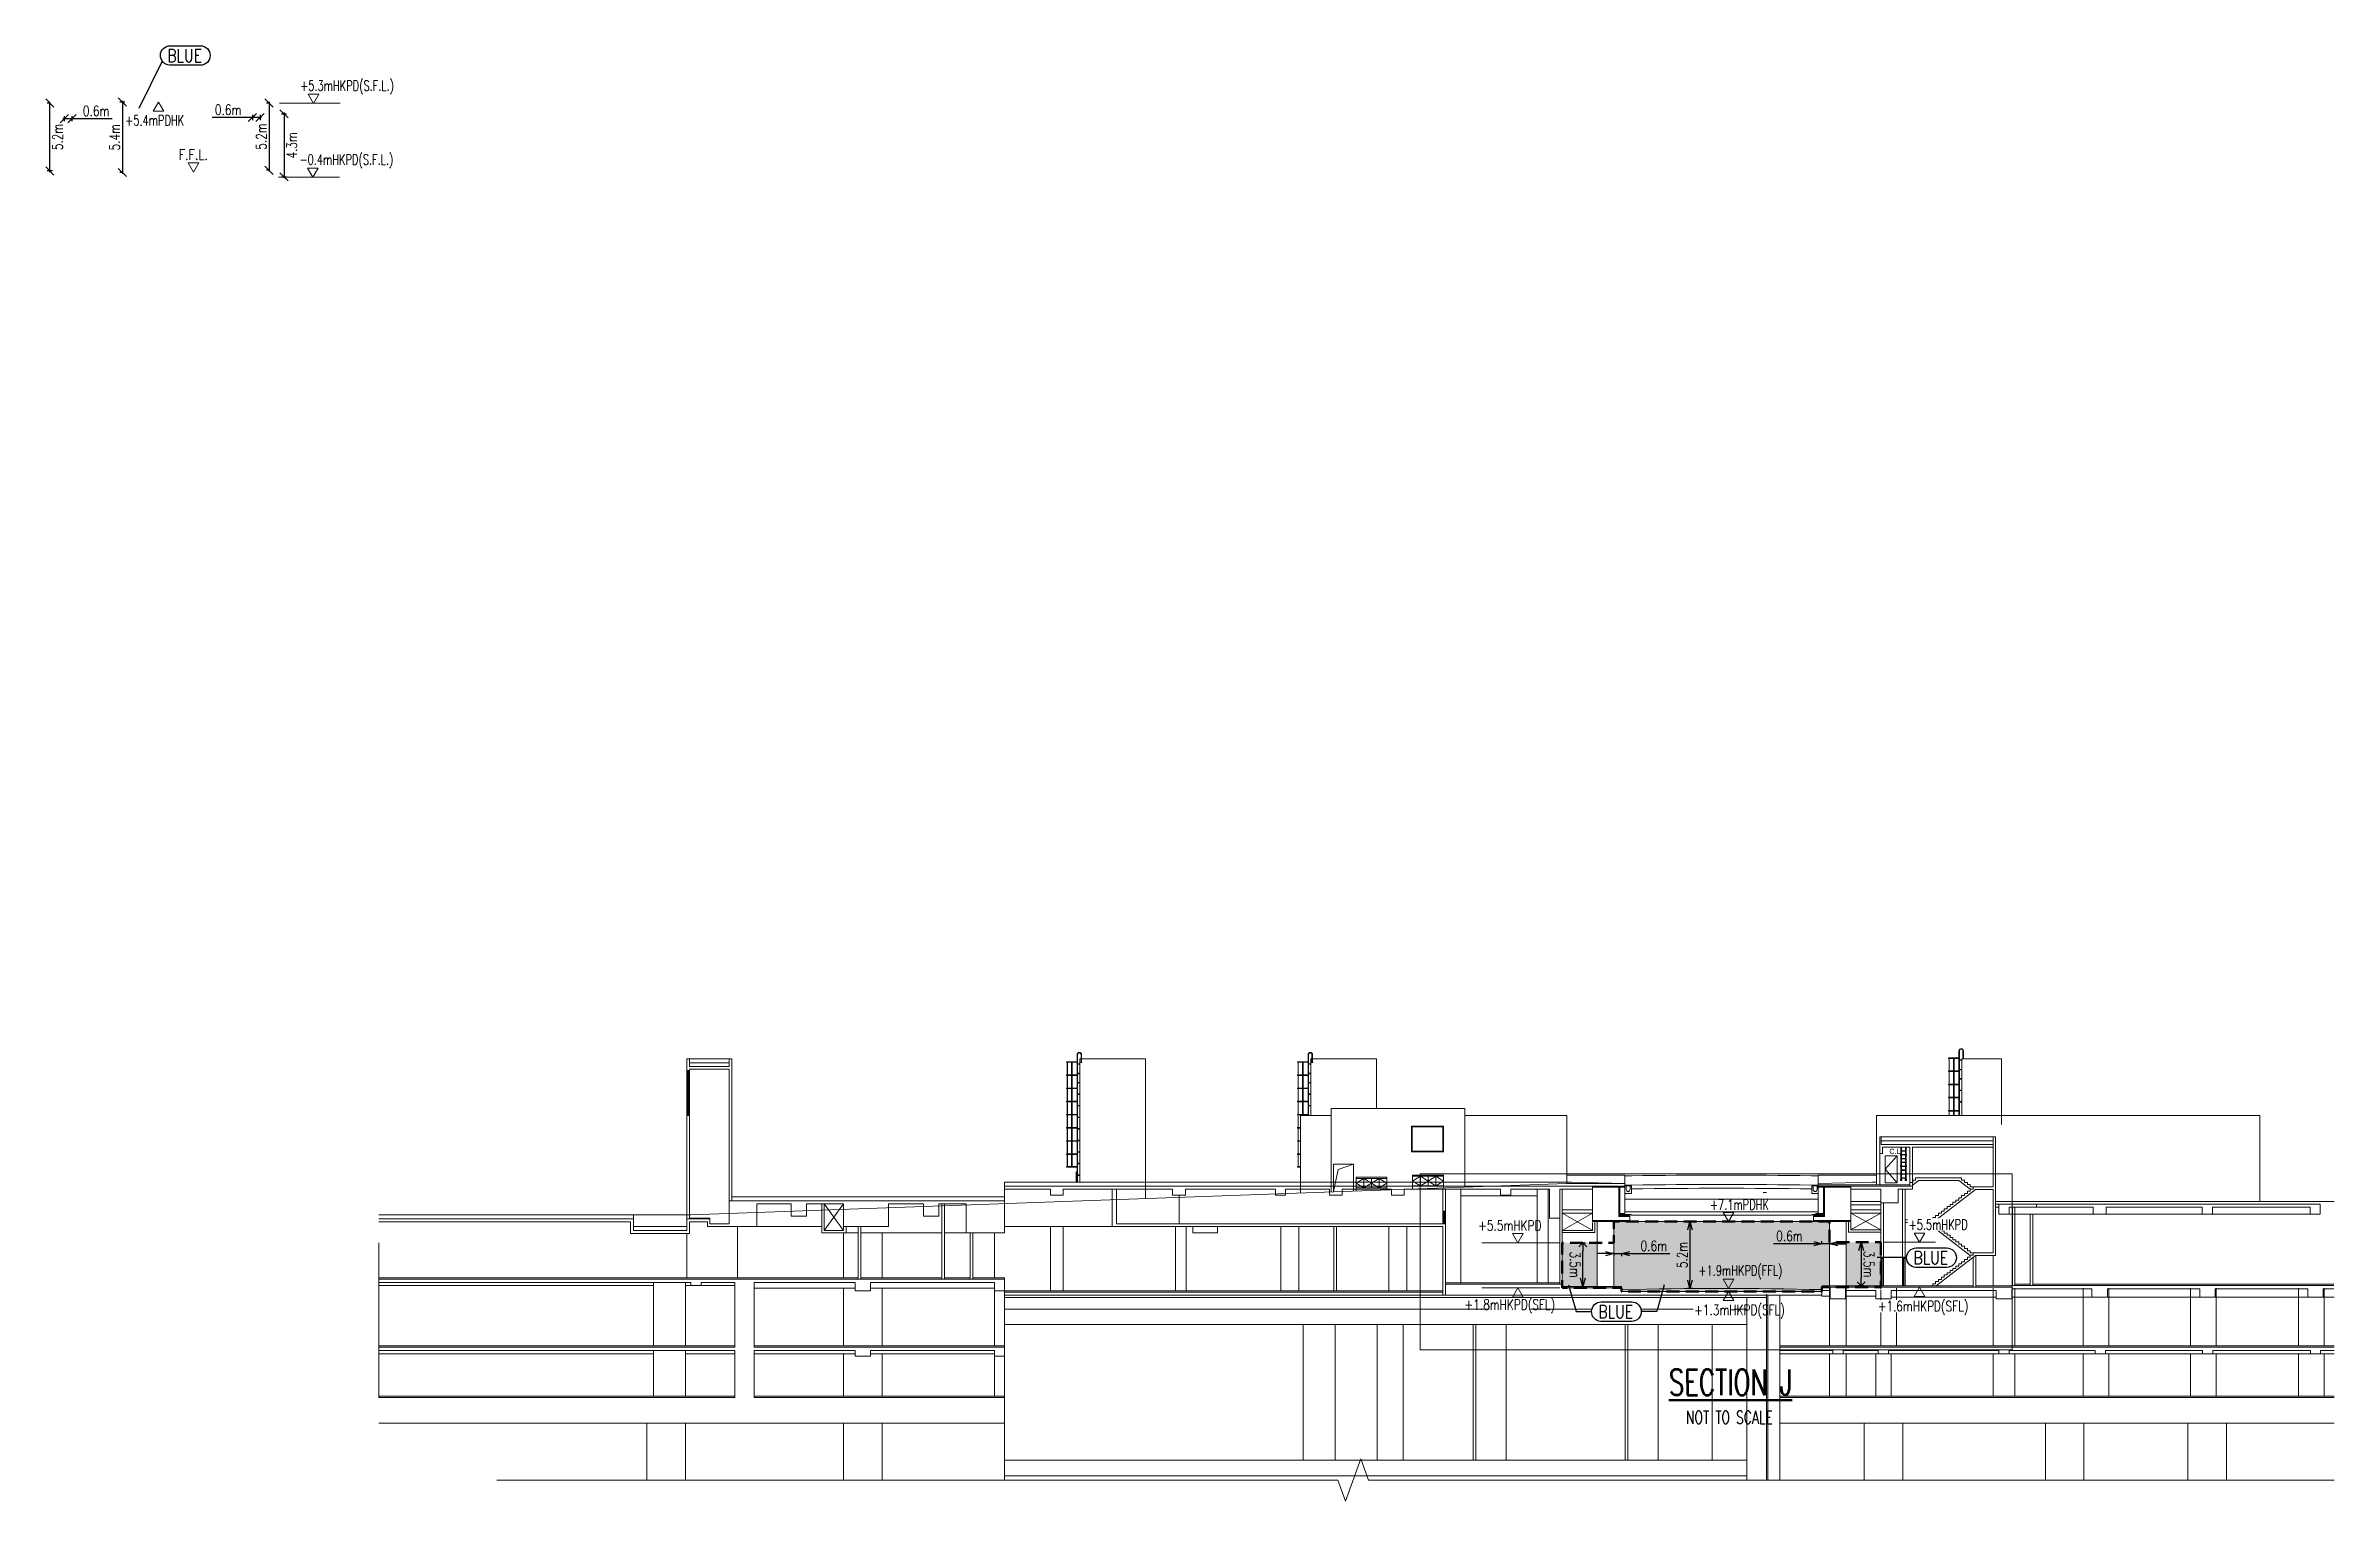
# Model space of a CAD drawing. Header units: millimetres. Extents: x 829698 to 839067, y 817400 to 823544.
# Drawn here: x 836827 to 838608, y 819007 to 820140 of the extents above; entities that cross this region are included whole.
import ezdxf
from ezdxf.enums import TextEntityAlignment as Align

# ---------------------------------------------------------------- set-up
doc = ezdxf.new("R2010")
doc.units = ezdxf.units.MM
doc.linetypes.add('DASHED2', pattern=[0.375, 0.25, -0.125])
for name, color, linetype, lineweight in [('01-feature', 8, 'Continuous', 13), ('01-occup', 7, 'DASHED2', 50), ('01-txt', 7, 'Continuous', 20), ('02-txt', 7, 'Continuous', 25)]:
    doc.layers.add(name, color=color, linetype=linetype, lineweight=lineweight)
doc.layers.add('01-hatch', color=7, linetype='Continuous', lineweight=0, true_color=0xa8def7)
doc.layers.add('viewport', color=2, linetype='Continuous', lineweight=20, plot=False)
doc.styles.add('Calibri', font='arial.ttf', dxfattribs={"width": 0.8, "height": 595.389507})
doc.styles.add('ROMANS', font='romans.shx', dxfattribs={"width": 0.75})
doc.styles.add('romas0.7', font='romans.shx', dxfattribs={"width": 0.7})
doc.styles.get("Standard").update_dxf_attribs({"font": 'arial.ttf'})
doc.dimstyles.new('ISO-25', dxfattribs={"dimtxt": 2.5, "dimasz": 2.5, "dimexe": 1.25, "dimexo": 0.625, "dimtad": 1, "dimtxsty": 'Standard', "dimcen": 2.5, "dimadec": 0, "dimazin": 0, "dimtfac": 1, "dimtmove": 0, "dimatfit": 3, "dimfxl": 1, "dimarcsym": 0})

msp = doc.modelspace()

# ---------------------------------------------------------------- texts
at = {"layer": '01-feature', "insert": (838262.231, 819281.711), "char_height": 4, "width": 68.6117, "attachment_point": 1, "rotation": 0, "line_spacing_factor": 1.156427, "style": 'Calibri'}
msp.add_mtext('C.L.', dxfattribs=at)
at = {"layer": '01-txt', "lineweight": 25, "style": 'ROMANS', "width": 0.8}
for p in [(836921.749, 820127.676), (838280.933, 819191.863), (838035.706, 819149.852)]:
    msp.add_text('BLUE', height=10, dxfattribs=at).set_placement(p)
at = {"layer": '01-txt', "lineweight": 20, "style": 'ROMANS'}
for s, width, p in [('+5.3mHKPD(S.F.L.)', 0.7, (837025.312, 820109.271)), ('+5.4mPDHK', 0.7, (836889.116, 820082.264)), ('F.F.L.', 0.8, (836930.669, 820055.53)), ('-0.4mHKPD(S.F.L.)', 0.7, (837024.762, 820051.724)), ('+7.1mPDHK', 0.7, (838122.631, 819238.205)), ('+1.9mHKPD(FFL)', 0.7, (838113.688, 819186.96))]:
    msp.add_text(s, height=8, dxfattribs=dict(at, width=width)).set_placement(p, align=Align.MIDDLE_LEFT)
at = {"layer": '02-txt', "lineweight": 50, "style": 'ROMANS', "width": 0.7}
msp.add_text('%%USECTION J', height=20, rotation=0.018577, dxfattribs=at).set_placement((838090.563, 819089.944))
at = {"layer": '02-txt', "lineweight": 25, "style": 'ROMANS', "width": 0.7}
msp.add_text('NOT TO SCALE', height=10, rotation=0.018577, dxfattribs=at).set_placement((838103.929, 819067.622))

# ---------------------------------------------------------------- blocks, each defined once
blk = doc.blocks.new('_Open30')
at = {"color": 0, "linetype": 'ByBlock', "lineweight": -2}
for p, q in [((-1, 0.27), (0, 0)), ((0, 0), (-1, -0.27)), ((0, 0), (-1, 0))]:
    blk.add_line(p, q, dxfattribs=at)
blk = doc.blocks.new('*D75')
at = {"layer": '01-txt', "color": 0, "lineweight": -2, "transparency": 16777216}
for p, q in [((838109, 819225), (838105, 819225)), ((838107, 819218.6), (838107, 819179.4)), ((838109, 819173), (838105, 819173))]:
    blk.add_line(p, q, dxfattribs=at)
at = {"layer": 'Defpoints', "color": 0, "transparency": 16777216}
for p in [(838151.5, 819225), (838107, 819173), (838150.8, 819173)]:
    blk.add_point(p, dxfattribs=at)
at = {"layer": '01-txt', "color": 0, "lineweight": -2, "transparency": 16777216, "xscale": 6.4, "yscale": 6.4, "zscale": 6.4}
for p, rotation in [((838107, 819225), 90), ((838107, 819173), 270)]:
    blk.add_blockref('_Open30', p, dxfattribs=dict(at, rotation=rotation))
at = {"layer": '01-txt', "color": 0, "lineweight": 20, "transparency": 16777216, "insert": (838101, 819199), "char_height": 8, "attachment_point": 5, "rotation": 90, "style": 'ROMANS'}
blk.add_mtext('5.2m', dxfattribs=at)
blk = doc.blocks.new('_Open90')
at = {"color": 0, "linetype": 'ByBlock', "lineweight": -2}
for p, q in [((0, 0), (-1, 0)), ((-0.5, 0.5), (0, 0)), ((0, 0), (-0.5, -0.5))]:
    blk.add_line(p, q, dxfattribs=at)
blk = doc.blocks.new('*D76')
at = {"layer": '02-txt', "color": 0, "lineweight": -2, "transparency": 16777216}
for p, q in [((838021.6, 819208.5), (838025.6, 819208.5)), ((838023.6, 819180.9), (838023.6, 819202.1)), ((838021.6, 819174.5), (838025.6, 819174.5))]:
    blk.add_line(p, q, dxfattribs=at)
at = {"layer": 'Defpoints', "color": 0, "transparency": 16777216}
for p in [(838007.7, 819208.5), (838023.6, 819208.5), (838007.7, 819174.5)]:
    blk.add_point(p, dxfattribs=at)
at = {"layer": '02-txt', "color": 0, "lineweight": -2, "transparency": 16777216, "xscale": 6.4, "yscale": 6.4, "zscale": 6.4}
for name, p, rotation in [('_Open90', (838023.6, 819208.5), 90), ('_Open30', (838023.6, 819174.5), 270)]:
    blk.add_blockref(name, p, dxfattribs=dict(at, rotation=rotation))
at = {"layer": '02-txt', "color": 0, "lineweight": 20, "transparency": 16777216, "insert": (838017.6, 819191.5), "char_height": 8, "attachment_point": 5, "rotation": 270, "style": 'ROMANS'}
blk.add_mtext('3.5m', dxfattribs=at)
blk = doc.blocks.new('*D77')
at = {"layer": '02-txt', "color": 0, "lineweight": -2, "transparency": 16777216}
for p, q in [((838242.3, 819208.9), (838238.3, 819208.9)), ((838240.3, 819202.5), (838240.3, 819181.3)), ((838242.3, 819174.9), (838238.3, 819174.9))]:
    blk.add_line(p, q, dxfattribs=at)
at = {"layer": 'Defpoints', "color": 0, "transparency": 16777216}
for p in [(838255.7, 819208.9), (838240.3, 819174.9), (838255.7, 819174.9)]:
    blk.add_point(p, dxfattribs=at)
at = {"layer": '02-txt', "color": 0, "lineweight": -2, "transparency": 16777216, "xscale": 6.4, "yscale": 6.4, "zscale": 6.4}
for name, p, rotation in [('_Open30', (838240.3, 819208.9), 90), ('_Open90', (838240.3, 819174.9), 270)]:
    blk.add_blockref(name, p, dxfattribs=dict(at, rotation=rotation))
at = {"layer": '02-txt', "color": 0, "lineweight": 20, "transparency": 16777216, "insert": (838246.3, 819191.9), "char_height": 8, "attachment_point": 5, "rotation": 270, "style": 'ROMANS'}
blk.add_mtext('3.5m', dxfattribs=at)
blk = doc.blocks.new('*D78')
at = {"layer": '01-txt', "color": 0, "lineweight": -2, "transparency": 16777216}
for p, q in [((838041.3, 819200.1), (838034.9, 819200.1)), ((838047.7, 819200.1), (838047.7, 819198.1)), ((838047.7, 819200.1), (838053.7, 819200.1)), ((838053.7, 819200.1), (838053.7, 819198.1)), ((838060.1, 819200.1), (838091.3, 819200.1))]:
    blk.add_line(p, q, dxfattribs=at)
at = {"layer": 'Defpoints', "color": 0, "transparency": 16777216}
for p in [(838047.7, 819202.1), (838053.7, 819202.1), (838047.7, 819200.1)]:
    blk.add_point(p, dxfattribs=at)
at = {"layer": '01-txt', "color": 0, "lineweight": -2, "transparency": 16777216, "xscale": 6.4, "yscale": 6.4, "zscale": 6.4}
blk.add_blockref('_Open30', (838047.7, 819200.1), dxfattribs=at)
at = {"layer": '01-txt', "color": 0, "lineweight": -2, "transparency": 16777216, "xscale": 6.4, "yscale": 6.4, "zscale": 6.4, "rotation": 180}
blk.add_blockref('_Open30', (838053.7, 819200.1), dxfattribs=at)
at = {"layer": '01-txt', "color": 0, "lineweight": 20, "transparency": 16777216, "insert": (838078.9, 819206.1), "char_height": 8, "attachment_point": 5, "style": 'ROMANS'}
blk.add_mtext('0.6m', dxfattribs=at)
blk = doc.blocks.new('*D79')
at = {"layer": '01-txt', "color": 0, "lineweight": -2, "transparency": 16777216}
for p, q in [((838203.3, 819207.8), (838172, 819207.8)), ((838209.7, 819207.8), (838209.7, 819209.8)), ((838215.7, 819207.8), (838209.7, 819207.8)), ((838215.7, 819207.8), (838215.7, 819209.8)), ((838222.1, 819207.8), (838228.5, 819207.8))]:
    blk.add_line(p, q, dxfattribs=at)
at = {"layer": 'Defpoints', "color": 0, "transparency": 16777216}
for p in [(838209.7, 819207.8), (838209.7, 819207.8), (838215.7, 819207.8)]:
    blk.add_point(p, dxfattribs=at)
at = {"layer": '01-txt', "color": 0, "lineweight": -2, "transparency": 16777216, "xscale": 6.4, "yscale": 6.4, "zscale": 6.4}
blk.add_blockref('_Open30', (838209.7, 819207.8), dxfattribs=at)
at = {"layer": '01-txt', "color": 0, "lineweight": -2, "transparency": 16777216, "xscale": 6.4, "yscale": 6.4, "zscale": 6.4, "rotation": 180}
blk.add_blockref('_Open30', (838215.7, 819207.8), dxfattribs=at)
at = {"layer": '01-txt', "color": 0, "lineweight": 20, "transparency": 16777216, "insert": (838184.4, 819213.8), "char_height": 8, "attachment_point": 5, "style": 'ROMANS'}
blk.add_mtext('0.6m', dxfattribs=at)
blk = doc.blocks.new('_Oblique')
at = {"color": 0, "linetype": 'ByBlock', "lineweight": -2}
blk.add_line((-0.5, -0.5), (0.5, 0.5), dxfattribs=at)
blk = doc.blocks.new('*D26')
at = {"layer": '01-txt', "color": 0, "lineweight": -2, "transparency": 16777216}
for p, q in [((836840.6, 820083.6), (836847.6, 820083.6)), ((836841.6, 820085.6), (836841.6, 820081.6)), ((836847.6, 820085.6), (836847.6, 820081.6)), ((836847.6, 820083.6), (836878.9, 820083.6))]:
    blk.add_line(p, q, dxfattribs=at)
at = {"layer": 'Defpoints', "color": 0, "transparency": 16777216}
for p in [(836841.6, 820096.5), (836847.6, 820096.5), (836847.6, 820083.6)]:
    blk.add_point(p, dxfattribs=at)
at = {"layer": '01-txt', "color": 0, "lineweight": -2, "transparency": 16777216, "xscale": 6.4, "yscale": 6.4, "zscale": 6.4, "rotation": 180}
blk.add_blockref('_Oblique', (836841.6, 820083.6), dxfattribs=at)
at = {"layer": '01-txt', "color": 0, "lineweight": -2, "transparency": 16777216, "xscale": 6.4, "yscale": 6.4, "zscale": 6.4}
blk.add_blockref('_Oblique', (836847.6, 820083.6), dxfattribs=at)
at = {"layer": '01-txt', "color": 0, "lineweight": 20, "transparency": 16777216, "insert": (836866.4, 820089.6), "char_height": 8, "attachment_point": 5, "style": 'ROMANS'}
blk.add_mtext('0.6m', dxfattribs=at)
blk = doc.blocks.new('*D27')
at = {"layer": '01-txt', "color": 0, "lineweight": -2, "transparency": 16777216}
for p, q in [((836830.4, 820095.7), (836828.4, 820095.7)), ((836830.4, 820041.9), (836830.4, 820096.7)), ((836832.4, 820042.9), (836828.4, 820042.9))]:
    blk.add_line(p, q, dxfattribs=at)
at = {"layer": 'Defpoints', "color": 0, "transparency": 16777216}
for p in [(836830.4, 820095.7), (836831.1, 820095.7), (836847.9, 820042.9)]:
    blk.add_point(p, dxfattribs=at)
at = {"layer": '01-txt', "color": 0, "lineweight": -2, "transparency": 16777216, "xscale": 6.4, "yscale": 6.4, "zscale": 6.4}
for p, rotation in [((836830.4, 820095.7), 90), ((836830.4, 820042.9), 270)]:
    blk.add_blockref('_Oblique', p, dxfattribs=dict(at, rotation=rotation))
at = {"layer": '01-txt', "color": 0, "lineweight": 20, "transparency": 16777216, "insert": (836836.4, 820069.3), "char_height": 8, "attachment_point": 5, "rotation": 90, "style": 'ROMANS'}
blk.add_mtext('5.2m', dxfattribs=at)
blk = doc.blocks.new('*D28')
at = {"layer": '01-txt', "color": 0, "lineweight": -2, "transparency": 16777216}
for p, q in [((836888.8, 820096.5), (836884.8, 820096.5)), ((836886.8, 820097.5), (836886.8, 820040.7)), ((836886.8, 820041.7), (836884.8, 820041.7))]:
    blk.add_line(p, q, dxfattribs=at)
at = {"layer": 'Defpoints', "color": 0, "transparency": 16777216}
for p in [(836914.9, 820096.5), (836886.8, 820041.7), (836886.8, 820041.7)]:
    blk.add_point(p, dxfattribs=at)
at = {"layer": '01-txt', "color": 0, "lineweight": -2, "transparency": 16777216, "xscale": 6.4, "yscale": 6.4, "zscale": 6.4}
for p, rotation in [((836886.8, 820096.5), 90), ((836886.8, 820041.7), 270)]:
    blk.add_blockref('_Oblique', p, dxfattribs=dict(at, rotation=rotation))
at = {"layer": '01-txt', "color": 0, "lineweight": 20, "transparency": 16777216, "insert": (836880.8, 820069.1), "char_height": 8, "attachment_point": 5, "rotation": 90, "style": 'ROMANS'}
blk.add_mtext('5.4m', dxfattribs=at)
blk = doc.blocks.new('*D29')
at = {"layer": '01-txt', "color": 0, "lineweight": -2, "transparency": 16777216}
for p, q in [((837001.6, 820095.7), (836999, 820095.7)), ((837001, 820096.7), (837001, 820042.4)), ((837001.1, 820043.4), (836999, 820043.4))]:
    blk.add_line(p, q, dxfattribs=at)
at = {"layer": 'Defpoints', "color": 0, "transparency": 16777216}
for p in [(837003.6, 820095.7), (837001, 820043.4), (837003.1, 820043.4)]:
    blk.add_point(p, dxfattribs=at)
at = {"layer": '01-txt', "color": 0, "lineweight": -2, "transparency": 16777216, "xscale": 6.4, "yscale": 6.4, "zscale": 6.4}
for p, rotation in [((837001, 820095.7), 90), ((837001, 820043.4), 270)]:
    blk.add_blockref('_Oblique', p, dxfattribs=dict(at, rotation=rotation))
at = {"layer": '01-txt', "color": 0, "lineweight": 20, "transparency": 16777216, "insert": (836995, 820069.6), "char_height": 8, "attachment_point": 5, "rotation": 90, "style": 'ROMANS'}
blk.add_mtext('5.2m', dxfattribs=at)
blk = doc.blocks.new('*D30')
at = {"layer": '01-txt', "color": 0, "lineweight": -2, "transparency": 16777216}
for p, q in [((836988, 820084.5), (836956.7, 820084.5)), ((836988, 820086.5), (836988, 820082.5)), ((836995, 820084.5), (836988, 820084.5)), ((836994, 820086.5), (836994, 820082.5))]:
    blk.add_line(p, q, dxfattribs=at)
at = {"layer": 'Defpoints', "color": 0, "transparency": 16777216}
for p in [(836988, 820096.5), (836994, 820096.5), (836988, 820084.5)]:
    blk.add_point(p, dxfattribs=at)
at = {"layer": '01-txt', "color": 0, "lineweight": -2, "transparency": 16777216, "xscale": 6.4, "yscale": 6.4, "zscale": 6.4, "rotation": 180}
blk.add_blockref('_Oblique', (836988, 820084.5), dxfattribs=at)
at = {"layer": '01-txt', "color": 0, "lineweight": -2, "transparency": 16777216, "xscale": 6.4, "yscale": 6.4, "zscale": 6.4}
blk.add_blockref('_Oblique', (836994, 820084.5), dxfattribs=at)
at = {"layer": '01-txt', "color": 0, "lineweight": 20, "transparency": 16777216, "insert": (836969.2, 820090.5), "char_height": 8, "attachment_point": 5, "style": 'ROMANS'}
blk.add_mtext('0.6m', dxfattribs=at)
blk = doc.blocks.new('*D31')
at = {"layer": '01-txt', "color": 0, "lineweight": -2, "transparency": 16777216}
for p, q in [((837010.7, 820087.3), (837014.7, 820087.3)), ((837012.7, 820088.3), (837012.7, 820037.3)), ((837010.7, 820038.3), (837014.7, 820038.3))]:
    blk.add_line(p, q, dxfattribs=at)
at = {"layer": 'Defpoints', "color": 0, "transparency": 16777216}
for p in [(837008, 820087.3), (837008.5, 820038.3), (837012.7, 820038.3)]:
    blk.add_point(p, dxfattribs=at)
at = {"layer": '01-txt', "color": 0, "lineweight": -2, "transparency": 16777216, "xscale": 6.4, "yscale": 6.4, "zscale": 6.4}
for p, rotation in [((837012.7, 820087.3), 90), ((837012.7, 820038.3), 270)]:
    blk.add_blockref('_Oblique', p, dxfattribs=dict(at, rotation=rotation))
at = {"layer": '01-txt', "color": 0, "lineweight": 20, "transparency": 16777216, "insert": (837018.7, 820062.8), "char_height": 8, "attachment_point": 5, "rotation": 90, "style": 'ROMANS'}
blk.add_mtext('4.3m', dxfattribs=at)

# ---------------------------------------------------------------- dimensions: what is measured, and where the dimension line sits
at = {"layer": '01-txt', "lineweight": 20}
for base, p1, p2, text, override, picture, middle in [((836830.396, 820095.697), (836847.856, 820042.853), (836831.054, 820095.697), '5.2m', {"dimtxt": 8, "dimasz": 6.4, "dimexe": 2, "dimexo": 2, "dimgap": 2, "dimtad": 4, "dimlfac": -2e-08, "dimtxsty": 'ROMANS', "dimblk1": 'Oblique', "dimblk2": 'Oblique', "dimsah": 1, "dimdle": 1, "dimfxl": 2, "dimfxlon": 1, "dimarcsym": 2}, '*D27', (836836.396, 820069.275)), ((836886.821, 820041.685), (836914.912, 820096.504), (836886.821, 820041.685), '5.4m', {"dimtxt": 8, "dimasz": 6.4, "dimexe": 2, "dimexo": 2, "dimgap": 2, "dimlfac": 2e-09, "dimtxsty": 'ROMANS', "dimblk1": 'Oblique', "dimblk2": 'Oblique', "dimsah": 1, "dimdle": 1, "dimfxl": 2, "dimfxlon": 1, "dimarcsym": 2}, '*D28', (836880.821, 820069.094)), ((837001.048, 820043.414), (837003.577, 820095.697), (837003.095, 820043.414), '5.2m', {"dimtxt": 8, "dimasz": 6.4, "dimexe": 2, "dimexo": 2, "dimgap": 2, "dimlfac": 2e-09, "dimtxsty": 'ROMANS', "dimblk1": 'Oblique', "dimblk2": 'Oblique', "dimsah": 1, "dimdle": 1, "dimfxl": 2, "dimfxlon": 1, "dimarcsym": 2}, '*D29', (836995.048, 820069.555)), ((838107.019, 819172.999), (838151.536, 819224.989), (838150.788, 819172.999), '5.2m', {"dimtxt": 8, "dimasz": 6.4, "dimexe": 2, "dimexo": 2, "dimgap": 2, "dimlfac": -0.02, "dimtxsty": 'ROMANS', "dimblk1": 'Open30', "dimblk2": 'Open30', "dimsah": 1, "dimdle": 1, "dimfxl": 2, "dimfxlon": 1, "dimarcsym": 2}, '*D75', (838101.019, 819198.994))]:
    dim = msp.add_linear_dim(base=base, p1=p1, p2=p2, angle=90, text=text, dimstyle='ISO-25', override=override, dxfattribs=at)
    dim.commit()
    dim.dimension.update_dxf_attribs({"geometry": picture, "text_midpoint": middle})
for base, p1, p2, override, picture, middle in [((836847.607, 820083.565), (836841.607, 820096.504), (836847.607, 820096.504), {"dimtxt": 8, "dimasz": 6.4, "dimexe": 2, "dimexo": 2, "dimgap": 2, "dimlfac": 2e-09, "dimtxsty": 'ROMANS', "dimblk1": 'Oblique', "dimblk2": 'Oblique', "dimsah": 1, "dimdle": 1, "dimfxl": 2, "dimfxlon": 1, "dimarcsym": 2}, '*D26', (836866.435, 820089.565)), ((836987.993, 820084.475), (836993.993, 820096.504), (836987.993, 820096.504), {"dimtxt": 8, "dimasz": 6.4, "dimexe": 2, "dimexo": 2, "dimgap": 2, "dimlfac": -2e-10, "dimtxsty": 'ROMANS', "dimblk1": 'Oblique', "dimblk2": 'Oblique', "dimsah": 1, "dimdle": 1, "dimfxl": 2, "dimfxlon": 1, "dimarcsym": 2}, '*D30', (836969.164, 820090.475))]:
    dim = msp.add_linear_dim(base=base, p1=p1, p2=p2, text='0.6m', dimstyle='ISO-25', override=override, dxfattribs=at)
    dim.commit()
    dim.dimension.update_dxf_attribs({"geometry": picture, "text_midpoint": middle})
dim = msp.add_linear_dim(base=(837012.703, 820038.35), p1=(837008.021, 820087.321), p2=(837008.463, 820038.35), angle=90, text='4.3m', dimstyle='ISO-25', override={"dimtxt": 8, "dimasz": 6.4, "dimexe": 2, "dimexo": 2, "dimgap": 2, "dimtad": 4, "dimlfac": -2e-10, "dimtxsty": 'ROMANS', "dimblk1": 'Oblique', "dimblk2": 'Oblique', "dimsah": 1, "dimdle": 1, "dimfxl": 2, "dimfxlon": 1, "dimarcsym": 2}, dxfattribs=at)
dim.commit()
dim.dimension.update_dxf_attribs({"geometry": '*D31', "text_midpoint": (837012.703, 820062.835), "dimtype": 160})
for base, p1, p2, picture, middle in [((838047.657, 819200.124), (838053.657, 819202.124), (838047.657, 819202.124), '*D78', (838078.886, 819200.124)), ((838209.657, 819207.808), (838215.657, 819207.808), (838209.657, 819207.808), '*D79', (838184.429, 819207.808))]:
    dim = msp.add_linear_dim(base=base, p1=p1, p2=p2, text='0.6m', dimstyle='ISO-25', override={"dimtxt": 8, "dimasz": 6.4, "dimexe": 2, "dimexo": 2, "dimgap": 2, "dimlfac": 0.0002, "dimtxsty": 'ROMANS', "dimblk1": 'Open30', "dimblk2": 'Open30', "dimsah": 1, "dimdle": 1, "dimfxl": 2, "dimfxlon": 1, "dimarcsym": 2}, dxfattribs=at)
    dim.commit()
    dim.dimension.update_dxf_attribs({"geometry": picture, "text_midpoint": middle, "dimtype": 160})
at = {"layer": '02-txt', "lineweight": 20}
for base, p1, p2, override, picture, middle in [((838023.555, 819208.499), (838007.658, 819174.499), (838007.658, 819208.499), {"dimtxt": 8, "dimasz": 6.4, "dimexe": 2, "dimexo": 2, "dimgap": 2, "dimlfac": -0.002, "dimtxsty": 'ROMANS', "dimblk1": 'Open30', "dimblk2": 'Open90', "dimsah": 1, "dimfxl": 2, "dimfxlon": 1, "dimarcsym": 2}, '*D76', (838017.555, 819191.499)), ((838240.27, 819174.899), (838255.657, 819208.899), (838255.652, 819174.899), {"dimtxt": 8, "dimasz": 6.4, "dimexe": 2, "dimexo": 2, "dimgap": 2, "dimtad": 4, "dimlfac": -0.002, "dimtxsty": 'ROMANS', "dimblk1": 'Open30', "dimblk2": 'Open90', "dimsah": 1, "dimfxl": 2, "dimfxlon": 1, "dimarcsym": 2}, '*D77', (838246.27, 819191.899))]:
    dim = msp.add_linear_dim(base=base, p1=p1, p2=p2, angle=90, text='3.5m', dimstyle='ISO-25', override=override, dxfattribs=at)
    dim.commit()
    dim.dimension.update_dxf_attribs({"geometry": picture, "text_midpoint": middle})

# ---------------------------------------------------------------- hatches: boundary and pattern name
at = {"layer": '01-hatch'}
h = msp.add_hatch(color=256, dxfattribs=at)
h.dxf.hatch_style = 1
h.paths.add_polyline_path([(838215.657, 819224.989), (838047.657, 819224.989), (838047.657, 819173.499), (838053.657, 819173.499), (838053.657, 819170.699), (838209.657, 819170.699), (838209.657, 819173.899), (838215.657, 819173.899)])
h = msp.add_hatch(color=256, dxfattribs=at)
h.dxf.hatch_style = 1
h.paths.add_polyline_path([(838034.657, 819208.499), (838007.658, 819208.499), (838007.658, 819173.499), (838034.657, 819173.499)])
h = msp.add_hatch(color=256, dxfattribs=at)
h.dxf.hatch_style = 1
h.paths.add_polyline_path([(838255.657, 819208.899), (838228.657, 819208.899), (838228.657, 819173.899), (838255.657, 819173.899)])

# ---------------------------------------------------------------- linework, layer by layer
at = {"layer": '01-feature'}
for p, q in [((837326.156, 819351.699), (837328.156, 819351.699)), ((837326.156, 819351.699), (837326.156, 819342.699)), ((837328.156, 819351.699), (837328.156, 819345.699)), ((837359.157, 819351.699), (837328.156, 819351.699)), ((837359.157, 819348.699), (837328.156, 819348.699)), ((837328.156, 819345.699), (837359.157, 819345.699)), ((837359.157, 819351.699), (837361.157, 819351.699)), ((837359.157, 819351.699), (837359.157, 819345.699)), ((837361.157, 819351.699), (837361.157, 819241.199)), ((837632.157, 819351.699), (837683.157, 819351.699)), ((837632.157, 819351.699), (837632.157, 819255.699)), ((837683.157, 819255.699), (837683.157, 819351.699)), ((837811.908, 819351.699), (837811.908, 819307.699)), ((837811.908, 819351.699), (837862.891, 819351.699)), ((837862.891, 819351.699), (837862.891, 819313.099)), ((838308.213, 819351.999), (838308.213, 819352.499)), ((838316.613, 819352.499), (838308.213, 819352.499)), ((838316.613, 819351.999), (838308.213, 819351.999)), ((838308.721, 819342.249), (838308.721, 819351.999)), ((838308.821, 819342.249), (838308.821, 819351.999)), ((838312.163, 819342.249), (838312.163, 819351.999)), ((838312.663, 819342.249), (838312.663, 819351.999)), ((838316.413, 819357.949), (838316.413, 819352.499)), ((838316.413, 819351.999), (838316.413, 819342.249)), ((838316.813, 819357.949), (838316.813, 819352.399)), ((838316.813, 819352.099), (838316.813, 819350.949)), ((838316.813, 819351.999), (838316.813, 819350.949)), ((838316.813, 819350.949), (838318.553, 819350.949)), ((838316.813, 819350.549), (838318.553, 819350.549)), ((838316.813, 819350.549), (838316.813, 819343.449)), ((838318.553, 819351.249), (838318.613, 819351.249)), ((838318.553, 819351.249), (838318.553, 819350.249)), ((838318.553, 819350.249), (838318.613, 819350.249)), ((838318.613, 819351.699), (838318.613, 819307.699)), ((838318.613, 819351.699), (838349.613, 819351.699)), ((838319.213, 819351.759), (838320.213, 819351.759)), ((838319.213, 819351.759), (838319.213, 819351.699)), ((838319.513, 819357.949), (838319.513, 819351.759)), ((838319.913, 819357.949), (838319.913, 819351.759)), ((838320.213, 819351.759), (838320.213, 819351.699)), ((838349.613, 819351.699), (838349.613, 819300.699)), ((837326.156, 819342.699), (837328.156, 819342.699)), ((837326.656, 819342.199), (837326.656, 819308.199)), ((837327.656, 819342.199), (837327.656, 819308.199)), ((837328.156, 819343.699), (837359.157, 819343.699)), ((837328.156, 819343.699), (837328.156, 819342.699)), ((837359.157, 819343.699), (837359.157, 819241.199)), ((838308.213, 819341.749), (838308.213, 819342.249)), ((838316.613, 819342.249), (838308.213, 819342.249)), ((838316.613, 819341.749), (838308.213, 819341.749)), ((838308.213, 819331.499), (838308.213, 819331.999)), ((838316.613, 819331.999), (838308.213, 819331.999)), ((838316.613, 819331.499), (838308.213, 819331.499)), ((838308.721, 819331.999), (838308.721, 819341.749)), ((838308.721, 819321.749), (838308.721, 819331.499)), ((838308.821, 819331.999), (838308.821, 819341.749)), ((838308.821, 819321.749), (838308.821, 819331.499)), ((838312.163, 819331.999), (838312.163, 819341.749)), ((838312.163, 819321.749), (838312.163, 819331.499)), ((838312.663, 819331.999), (838312.663, 819341.749)), ((838312.663, 819321.749), (838312.663, 819331.499)), ((838316.413, 819341.749), (838316.413, 819331.999)), ((838316.413, 819331.499), (838316.413, 819321.749)), ((838316.813, 819343.449), (838318.553, 819343.449)), ((838316.813, 819343.049), (838316.813, 819342.149)), ((838316.813, 819343.049), (838318.553, 819343.049)), ((838316.813, 819341.849), (838316.813, 819331.899)), ((838316.813, 819336.399), (838318.553, 819336.399)), ((838316.813, 819335.999), (838318.553, 819335.999)), ((838316.813, 819331.599), (838316.813, 819321.649)), ((838316.813, 819327.399), (838318.553, 819327.399)), ((838316.813, 819326.999), (838318.553, 819326.999)), ((838318.553, 819343.749), (838318.613, 819343.749)), ((838318.553, 819343.749), (838318.553, 819342.749)), ((838318.553, 819342.749), (838318.613, 819342.749)), ((838318.553, 819336.699), (838318.613, 819336.699)), ((838318.553, 819336.699), (838318.553, 819335.699)), ((838318.553, 819335.699), (838318.613, 819335.699)), ((838318.553, 819327.699), (838318.613, 819327.699)), ((838318.553, 819327.699), (838318.553, 819326.699)), ((837827.657, 819313.099), (837827.657, 819255.699)), ((837827.657, 819313.099), (837931.657, 819313.099)), ((837931.657, 819313.099), (837931.657, 819255.699)), ((838308.213, 819321.249), (838308.213, 819321.749)), ((838316.613, 819321.749), (838308.213, 819321.749)), ((838316.613, 819321.249), (838308.213, 819321.249)), ((838308.213, 819310.999), (838308.213, 819311.499)), ((838316.613, 819311.499), (838308.213, 819311.499)), ((838316.613, 819310.999), (838308.213, 819310.999)), ((838308.721, 819311.499), (838308.721, 819321.249)), ((838308.721, 819307.699), (838308.721, 819310.999)), ((838308.821, 819311.499), (838308.821, 819321.249)), ((838308.821, 819307.699), (838308.821, 819310.999)), ((838312.163, 819311.499), (838312.163, 819321.249)), ((838312.163, 819307.699), (838312.163, 819310.999)), ((838312.663, 819311.499), (838312.663, 819321.249)), ((838312.663, 819307.699), (838312.663, 819310.999)), ((838316.413, 819321.249), (838316.413, 819311.499)), ((838316.413, 819310.999), (838316.413, 819307.699)), ((838316.813, 819321.349), (838316.813, 819311.399)), ((838316.813, 819318.399), (838318.553, 819318.399)), ((838316.813, 819317.999), (838318.553, 819317.999)), ((838316.813, 819311.099), (838316.813, 819307.699)), ((838318.553, 819326.699), (838318.613, 819326.699)), ((838318.553, 819318.699), (838318.613, 819318.699)), ((838318.553, 819318.699), (838318.553, 819317.699)), ((838318.553, 819317.699), (838318.613, 819317.699)), ((837326.156, 819307.699), (837328.156, 819307.699)), ((837326.156, 819307.699), (837326.156, 819227.199)), ((837328.156, 819307.699), (837328.156, 819227.199)), ((837803.807, 819307.699), (837803.807, 819255.699)), ((837827.657, 819307.699), (837803.807, 819307.699)), ((838011.157, 819307.699), (837931.657, 819307.699)), ((838011.157, 819307.699), (838011.157, 819255.699)), ((838252.157, 819307.699), (838252.157, 819253.699)), ((838550.635, 819307.699), (838252.157, 819307.699)), ((838550.635, 819307.699), (838550.635, 819240.699)), ((838254.907, 819290.949), (838255.907, 819290.949)), ((838254.907, 819290.949), (838254.907, 819277.949)), ((838254.907, 819290.949), (838254.907, 819277.949)), ((838254.907, 819277.949), (838256.907, 819277.949)), ((838254.907, 819277.949), (838254.907, 819253.699)), ((838255.907, 819290.949), (838342.937, 819290.949)), ((838255.907, 819290.949), (838255.907, 819284.949)), ((838255.907, 819287.949), (838342.937, 819287.949)), ((838255.907, 819284.949), (838342.937, 819284.949)), ((838256.907, 819282.949), (838278.207, 819282.949)), ((838256.907, 819282.949), (838256.907, 819277.949)), ((838268.41, 819276.199), (838258.907, 819276.199)), ((838258.907, 819276.199), (838258.907, 819255.199)), ((838268.41, 819276.199), (838268.41, 819255.199)), ((838270.909, 819277.349), (838271.165, 819277.349)), ((838270.909, 819276.749), (838271.165, 819276.749)), ((838271.037, 819277.221), (838271.037, 819277.477)), ((838271.037, 819276.877), (838271.037, 819276.621)), ((838271.187, 819282.949), (838271.187, 819257.551)), ((838271.587, 819282.899), (838271.587, 819280.199)), ((838271.587, 819279.899), (838271.587, 819277.199)), ((838271.587, 819276.899), (838271.587, 819274.199)), ((838271.587, 819273.899), (838271.587, 819271.199)), ((838271.865, 819277.349), (838271.609, 819277.349)), ((838271.865, 819276.749), (838271.609, 819276.749)), ((838271.737, 819277.221), (838271.737, 819277.477)), ((838271.737, 819276.877), (838271.737, 819276.621)), ((838274.509, 819277.349), (838274.765, 819277.349)), ((838274.509, 819276.749), (838274.765, 819276.749)), ((838274.637, 819277.221), (838274.637, 819277.477)), ((838274.637, 819276.877), (838274.637, 819276.621)), ((838274.787, 819282.899), (838274.787, 819280.199)), ((838274.787, 819279.899), (838274.787, 819277.199)), ((838274.787, 819276.899), (838274.787, 819274.199)), ((838274.787, 819273.899), (838274.787, 819271.199)), ((838275.187, 819282.949), (838275.187, 819257.551)), ((838275.465, 819277.349), (838275.209, 819277.349)), ((838275.465, 819276.749), (838275.209, 819276.749)), ((838275.337, 819277.221), (838275.337, 819277.477)), ((838275.337, 819276.877), (838275.337, 819276.621)), ((838278.187, 819282.949), (838278.187, 819252.699)), ((838280.187, 819282.949), (838342.937, 819282.949)), ((838280.187, 819282.949), (838280.187, 819252.699)), ((838344.937, 819290.949), (838342.937, 819290.949)), ((838344.937, 819290.949), (838344.937, 819198.629)), ((838014.833, 819255.699), (837573.366, 819255.699)), ((837573.366, 819252.699), (837573.366, 819255.699)), ((837683.157, 819255.699), (837683.157, 819242.912)), ((837803.807, 819255.699), (837803.807, 819247.248)), ((837827.657, 819255.699), (837827.657, 819248.105)), ((837829.657, 819269.732), (837845.094, 819269.732)), ((837829.657, 819269.732), (837829.657, 819255.699)), ((837829.657, 819255.699), (837829.657, 819248.177)), ((837845.094, 819269.732), (837845.094, 819255.699)), ((837845.094, 819255.699), (837845.094, 819248.732)), ((837847.094, 819259.666), (837871.094, 819259.666)), ((837847.094, 819259.666), (837847.094, 819255.699)), ((837847.094, 819258.666), (837871.094, 819258.666)), ((837847.094, 819258.666), (837847.094, 819255.699)), ((837847.094, 819255.699), (837847.094, 819251.166)), ((837847.094, 819255.699), (837847.094, 819248.804)), ((837853.094, 819258.666), (837853.094, 819255.699)), ((837853.094, 819255.699), (837853.094, 819251.166)), ((837859.094, 819258.666), (837859.094, 819255.699)), ((837859.094, 819255.699), (837859.094, 819251.166)), ((837865.094, 819258.666), (837865.094, 819255.699)), ((837865.094, 819255.699), (837865.094, 819251.166)), ((837871.094, 819259.666), (837871.094, 819255.699)), ((837871.094, 819255.699), (837871.094, 819249.666)), ((837891.157, 819261.25), (837915.157, 819261.25)), ((837891.157, 819261.25), (837891.157, 819255.699)), ((837891.157, 819260.25), (837915.157, 819260.25)), ((837891.157, 819260.25), (837891.157, 819255.699)), ((837891.157, 819255.699), (837891.157, 819250.387)), ((837897.157, 819260.25), (837897.157, 819255.699)), ((837897.157, 819255.699), (837897.157, 819252.75)), ((837903.157, 819260.25), (837903.157, 819255.699)), ((837903.157, 819255.699), (837903.157, 819252.75)), ((837909.157, 819260.25), (837909.157, 819255.699)), ((837909.157, 819255.699), (837909.157, 819252.75)), ((837915.157, 819261.25), (837915.157, 819255.699)), ((837915.157, 819255.699), (837915.157, 819251.25)), ((837931.657, 819255.699), (837931.657, 819251.842)), ((838056.407, 819261.199), (838011.157, 819261.199)), ((838011.157, 819255.699), (838011.157, 819254.699)), ((838014.833, 819255.699), (838056.407, 819254.699)), ((838056.407, 819250.16), (838056.407, 819261.199)), ((838061.407, 819260.699), (838056.407, 819260.699)), ((838201.907, 819260.699), (838206.907, 819260.699)), ((838206.907, 819250.16), (838206.907, 819261.199)), ((838206.907, 819261.199), (838252.157, 819261.199)), ((838248.482, 819255.699), (838206.907, 819254.699)), ((838248.482, 819255.699), (838252.157, 819255.699)), ((838270.909, 819268.349), (838271.165, 819268.349)), ((838270.909, 819267.749), (838271.165, 819267.749)), ((838270.909, 819257.849), (838271.165, 819257.849)), ((838270.909, 819257.249), (838271.165, 819257.249)), ((838271.037, 819268.221), (838271.037, 819268.477)), ((838271.037, 819267.877), (838271.037, 819267.621)), ((838271.037, 819257.721), (838271.037, 819257.977)), ((838271.037, 819257.377), (838271.037, 819257.121)), ((838271.587, 819270.899), (838271.587, 819268.199)), ((838271.587, 819267.899), (838271.587, 819265.199)), ((838271.587, 819264.899), (838271.587, 819262.199)), ((838271.587, 819261.899), (838271.587, 819259.199)), ((838271.587, 819258.899), (838271.587, 819257.551)), ((838271.865, 819268.349), (838271.609, 819268.349)), ((838271.865, 819267.749), (838271.609, 819267.749)), ((838271.865, 819257.849), (838271.609, 819257.849)), ((838271.865, 819257.249), (838271.609, 819257.249)), ((838271.737, 819268.221), (838271.737, 819268.477)), ((838271.737, 819267.877), (838271.737, 819267.621)), ((838271.737, 819257.721), (838271.737, 819257.977)), ((838271.737, 819257.377), (838271.737, 819257.121)), ((838274.509, 819268.349), (838274.765, 819268.349)), ((838274.509, 819267.749), (838274.765, 819267.749)), ((838274.509, 819257.849), (838274.765, 819257.849)), ((838274.509, 819257.249), (838274.765, 819257.249)), ((838274.637, 819268.221), (838274.637, 819268.477)), ((838274.637, 819267.877), (838274.637, 819267.621)), ((838274.637, 819257.721), (838274.637, 819257.977)), ((838274.637, 819257.377), (838274.637, 819257.121)), ((838274.787, 819270.899), (838274.787, 819268.199)), ((838274.787, 819267.899), (838274.787, 819265.199)), ((838274.787, 819264.899), (838274.787, 819262.199)), ((838274.787, 819261.899), (838274.787, 819259.199)), ((838274.787, 819258.899), (838274.787, 819257.551)), ((838275.465, 819268.349), (838275.209, 819268.349)), ((838275.465, 819267.749), (838275.209, 819267.749)), ((838275.465, 819257.849), (838275.209, 819257.849)), ((838275.465, 819257.249), (838275.209, 819257.249)), ((838275.337, 819268.221), (838275.337, 819268.477)), ((838275.337, 819267.877), (838275.337, 819267.621)), ((838275.337, 819257.721), (838275.337, 819257.977)), ((838275.337, 819257.377), (838275.337, 819257.121)), ((838280.437, 819257.199), (838282.687, 819257.199)), ((838280.437, 819257.199), (838280.437, 819255.449)), ((838280.759, 819253.699), (838284.937, 819256.949)), ((838282.687, 819258.949), (838282.687, 819257.199)), ((838316.408, 819256.949), (838284.937, 819256.949)), ((838325.187, 819250.162), (838316.408, 819256.949)), ((837329.407, 819230.199), (838011.157, 819254.699)), ((837573.366, 819241.199), (837359.157, 819241.199)), ((837359.157, 819241.199), (837359.157, 819223.199)), ((837573.366, 819244.199), (837361.157, 819244.199)), ((837407.407, 819238.799), (837380.657, 819238.799)), ((837380.657, 819238.799), (837380.657, 819221.199)), ((837407.407, 819238.799), (837407.407, 819229.199)), ((837448.157, 819238.799), (837419.407, 819238.799)), ((837419.407, 819238.799), (837419.407, 819229.199)), ((837431.206, 819238.799), (837431.206, 819216.199)), ((837448.206, 819218.199), (837433.206, 819238.799)), ((837433.206, 819218.199), (837448.206, 819238.799)), ((837433.206, 819238.799), (837433.206, 819218.199)), ((837448.157, 819238.799), (837448.157, 819221.199)), ((837510.415, 819238.799), (837483.157, 819238.799)), ((837483.157, 819238.799), (837483.157, 819221.199)), ((837510.415, 819238.799), (837510.415, 819229.199)), ((837543.657, 819238.799), (837522.415, 819238.799)), ((837522.415, 819238.799), (837522.415, 819229.199)), ((837524.652, 819238.799), (837524.652, 819180.199)), ((837526.657, 819238.799), (837526.657, 819180.199)), ((837543.657, 819238.799), (837543.657, 819216.199)), ((838051.657, 819252.699), (837573.366, 819252.699)), ((837573.366, 819252.699), (837573.366, 819241.199)), ((837609.157, 819250.199), (837573.366, 819250.199)), ((837573.366, 819241.199), (837573.366, 819216.199)), ((837573.366, 819238.799), (837573.366, 819216.199)), ((837573.366, 819238.799), (837573.366, 819216.199)), ((837609.157, 819250.199), (837609.157, 819245.599)), ((837619.157, 819245.599), (837609.157, 819245.599)), ((837704.261, 819250.199), (837619.157, 819250.199)), ((837619.157, 819250.199), (837619.157, 819245.599)), ((837657.172, 819250.199), (837657.172, 819221.199)), ((837660.661, 819250.199), (837660.661, 819223.199)), ((837704.261, 819250.199), (837704.261, 819245.599)), ((837714.261, 819245.599), (837704.261, 819245.599)), ((837709.31, 819245.599), (837709.31, 819223.199)), ((837784.307, 819250.199), (837714.261, 819250.199)), ((837714.261, 819250.199), (837714.261, 819245.599)), ((837784.307, 819250.199), (837784.307, 819245.599)), ((837792.307, 819245.599), (837784.307, 819245.599)), ((837826.307, 819250.199), (837792.307, 819250.199)), ((837792.307, 819250.199), (837792.307, 819245.599)), ((837826.307, 819250.199), (837826.307, 819245.599)), ((837836.307, 819245.599), (837826.307, 819245.599)), ((837874.657, 819250.199), (837836.307, 819250.199)), ((837836.307, 819250.199), (837836.307, 819245.599)), ((837847.094, 819251.166), (837871.094, 819251.166)), ((837874.657, 819250.199), (837874.657, 819245.599)), ((837884.657, 819245.599), (837874.657, 819245.599)), ((837959.657, 819250.199), (837884.657, 819250.199)), ((837884.657, 819250.199), (837884.657, 819245.599)), ((837891.157, 819252.75), (837915.157, 819252.75)), ((837914.657, 819233.199), (837914.657, 819250.199)), ((837916.657, 819233.199), (837916.657, 819250.199)), ((837928.657, 819250.199), (837928.657, 819177.279)), ((837988.157, 819245.099), (837928.657, 819245.099)), ((837959.657, 819250.199), (837959.657, 819245.599)), ((837967.657, 819245.599), (837959.657, 819245.599)), ((837997.657, 819250.199), (837967.657, 819250.199)), ((837967.657, 819250.199), (837967.657, 819245.599)), ((837988.157, 819250.199), (837988.157, 819177.279)), ((837996.657, 819250.199), (837996.657, 819177.279)), ((837997.657, 819250.199), (837997.657, 819227.599)), ((838031.157, 819250.199), (838005.657, 819250.199)), ((838005.657, 819250.199), (838005.657, 819227.599)), ((838005.657, 819238.799), (838005.657, 819176.279)), ((838056.407, 819254.699), (838011.157, 819254.699)), ((838056.407, 819254.699), (838056.407, 819252.699)), ((838056.407, 819251.939), (838056.407, 819253.939)), ((838056.407, 819251.439), (838056.407, 819253.439)), ((838056.907, 819252.939), (838056.907, 819253.439)), ((838057.407, 819252.939), (838057.407, 819253.439)), ((838057.407, 819249.939), (838057.407, 819252.939)), ((838057.907, 819252.939), (838057.907, 819253.439)), ((838058.407, 819252.939), (838058.407, 819253.439)), ((838058.907, 819252.939), (838058.907, 819253.439)), ((838059.407, 819252.939), (838059.407, 819253.439)), ((838059.907, 819252.939), (838059.907, 819253.439)), ((838060.407, 819252.939), (838060.407, 819253.439)), ((838060.407, 819249.939), (838060.407, 819252.939)), ((838060.907, 819252.939), (838060.907, 819253.439)), ((838166.551, 819247.699), (838164.051, 819247.699)), ((838202.407, 819252.939), (838202.407, 819253.439)), ((838202.907, 819252.939), (838202.907, 819253.439)), ((838202.907, 819249.939), (838202.907, 819252.939)), ((838203.407, 819252.939), (838203.407, 819253.439)), ((838203.907, 819252.939), (838203.907, 819253.439)), ((838204.407, 819252.939), (838204.407, 819253.439)), ((838204.907, 819252.939), (838204.907, 819253.439)), ((838205.407, 819252.939), (838205.407, 819253.439)), ((838205.907, 819252.939), (838205.907, 819253.439)), ((838205.907, 819249.939), (838205.907, 819252.939)), ((838206.407, 819252.939), (838206.407, 819253.439)), ((838252.157, 819253.699), (838206.907, 819253.699)), ((838206.907, 819253.699), (838206.907, 819247.832)), ((838206.907, 819251.939), (838206.907, 819253.439)), ((838206.907, 819246.439), (838206.907, 819246.939)), ((838232.157, 819252.699), (838280.187, 819252.699)), ((838255.657, 819250.199), (838232.157, 819250.199)), ((838255.657, 819240.666), (838232.157, 819240.666)), ((838255.657, 819238.166), (838232.157, 819238.166)), ((838278.187, 819253.699), (838252.157, 819253.699)), ((838255.657, 819250.199), (838255.657, 819239.549)), ((838255.657, 819239.549), (838269.157, 819239.549)), ((838255.657, 819239.549), (838255.657, 819196.399)), ((838257.657, 819239.549), (838257.657, 819196.399)), ((838268.41, 819255.199), (838258.907, 819255.199)), ((838269.157, 819250.199), (838280.187, 819250.199)), ((838269.157, 819250.199), (838269.157, 819239.549)), ((838272.407, 819250.199), (838272.407, 819196.399)), ((838274.407, 819250.199), (838274.407, 819196.399)), ((838280.437, 819255.449), (838278.187, 819255.449)), ((838278.187, 819255.449), (838278.187, 819253.699)), ((838280.187, 819250.199), (838280.187, 819252.699)), ((838295.937, 819224.359), (838329.218, 819250.089)), ((838342.937, 819250.089), (838329.218, 819250.089)), ((838344.937, 819240.699), (838608.496, 819240.699)), ((838344.937, 819238.699), (838516.665, 819238.699)), ((838347.433, 819238.699), (838347.433, 819230.699)), ((838464.159, 819238.699), (838514.657, 819238.699)), ((838516.665, 819238.699), (838597.665, 819238.699)), ((838597.665, 819238.699), (838597.665, 819230.699)), ((837284.757, 819230.199), (837086.479, 819230.199)), ((837284.757, 819227.199), (837086.479, 819227.199)), ((837282.257, 819224.699), (837086.479, 819224.699)), ((837282.257, 819224.699), (837282.257, 819215.699)), ((837284.757, 819227.199), (837284.757, 819230.199)), ((837284.757, 819230.199), (837329.407, 819230.199)), ((837284.757, 819227.199), (837284.757, 819218.199)), ((837326.156, 819221.199), (837284.757, 819221.199)), ((837326.156, 819227.199), (837326.156, 819218.199)), ((837344.157, 819227.199), (837326.156, 819227.199)), ((837344.157, 819227.699), (837328.156, 819227.699)), ((837328.156, 819224.699), (837328.156, 819215.699)), ((837342.157, 819224.699), (837328.156, 819224.699)), ((837342.157, 819224.699), (837342.157, 819221.199)), ((837380.657, 819221.199), (837342.157, 819221.199)), ((837344.157, 819227.199), (837344.157, 819227.699)), ((837344.157, 819227.199), (837344.157, 819223.199)), ((837359.157, 819223.199), (837344.157, 819223.199)), ((837431.206, 819221.199), (837361.157, 819221.199)), ((837365.657, 819221.199), (837365.657, 819181.199)), ((837419.407, 819229.199), (837407.407, 819229.199)), ((837433.206, 819234.469), (837433.206, 819218.199)), ((837433.206, 819232.699), (837433.206, 819218.199)), ((837483.157, 819221.199), (837448.157, 819221.199)), ((837448.206, 819221.199), (837448.206, 819218.199)), ((837448.206, 819221.199), (837448.206, 819218.199)), ((837450.206, 819221.199), (837450.206, 819216.199)), ((837459.657, 819221.199), (837459.657, 819180.199)), ((837461.657, 819221.199), (837461.657, 819180.199)), ((837522.415, 819229.199), (837510.415, 819229.199)), ((837657.172, 819221.199), (837573.366, 819221.199)), ((837609.157, 819221.199), (837609.157, 819171.199)), ((837619.157, 819221.199), (837619.157, 819171.199)), ((837914.657, 819221.199), (837657.172, 819221.199)), ((837916.657, 819223.199), (837660.661, 819223.199)), ((837706.657, 819221.199), (837706.657, 819171.199)), ((837714.98, 819221.199), (837714.98, 819171.199)), ((837720.145, 819221.199), (837720.145, 819216.199)), ((837739.137, 819221.199), (837739.137, 819216.199)), ((837788.657, 819221.199), (837788.657, 819171.199)), ((837802.657, 819221.199), (837802.657, 819171.199)), ((837829.807, 819221.199), (837829.807, 819171.199)), ((837831.807, 819221.199), (837831.807, 819171.199)), ((837872.657, 819221.199), (837872.657, 819171.199)), ((837886.657, 819221.199), (837886.657, 819171.199)), ((837914.657, 819223.199), (837914.657, 819233.199)), ((837916.657, 819233.199), (837914.657, 819233.199)), ((837914.657, 819221.199), (837914.657, 819167.749)), ((837915.157, 819233.199), (837915.157, 819223.699)), ((837916.157, 819233.199), (837916.157, 819223.699)), ((837916.657, 819223.199), (837916.657, 819233.199)), ((837916.657, 819223.199), (837916.657, 819167.749)), ((838005.658, 819227.599), (837997.657, 819227.599)), ((838061.157, 819230.489), (838060.157, 819230.489)), ((838061.157, 819229.989), (838061.157, 819230.489)), ((838206.907, 819232.489), (838203.157, 819232.489)), ((838295.937, 819226.359), (838274.407, 819226.359)), ((838274.407, 819224.359), (838295.937, 819224.359)), ((838325.187, 819198.702), (838292, 819224.359)), ((838344.937, 819236.199), (838347.433, 819236.199)), ((838347.433, 819230.699), (838355.433, 819230.699)), ((838355.433, 819236.199), (838420.913, 819236.199)), ((838355.433, 819236.199), (838355.433, 819230.699)), ((838357.937, 819236.199), (838357.937, 819175.199)), ((838359.937, 819236.199), (838359.937, 819175.199)), ((838371.917, 819230.699), (838371.917, 819175.199)), ((838373.917, 819230.699), (838373.917, 819175.199)), ((838420.913, 819236.199), (838420.913, 819230.699)), ((838421.413, 819230.699), (838430.913, 819230.699)), ((838430.913, 819236.199), (838505.665, 819236.199)), ((838430.913, 819236.199), (838430.913, 819230.699)), ((838505.665, 819236.199), (838505.665, 819230.699)), ((838505.665, 819230.699), (838513.665, 819230.699)), ((838513.657, 819230.699), (838589.665, 819230.699)), ((838513.665, 819236.199), (838513.665, 819230.699)), ((838513.665, 819236.199), (838568.657, 819236.199)), ((838568.657, 819236.199), (838589.665, 819236.199)), ((838589.665, 819236.199), (838589.665, 819230.699)), ((838589.665, 819230.699), (838597.665, 819230.699)), ((837086.479, 819088.199), (837086.479, 819208.375)), ((837328.156, 819215.699), (837282.257, 819215.699)), ((837326.156, 819218.199), (837284.757, 819218.199)), ((837326.157, 819215.699), (837326.157, 819181.199)), ((837450.206, 819216.199), (837431.206, 819216.199)), ((837448.206, 819218.199), (837433.206, 819218.199)), ((837448.157, 819216.199), (837448.157, 819181.199)), ((837450.206, 819216.199), (837459.657, 819216.199)), ((837461.657, 819216.199), (837524.652, 819216.199)), ((837478.108, 819216.199), (837478.108, 819181.199)), ((837526.657, 819216.199), (837543.657, 819216.199)), ((837573.366, 819216.199), (837543.657, 819216.199)), ((837546.657, 819216.199), (837546.657, 819180.199)), ((837548.684, 819216.199), (837548.684, 819180.199)), ((837565.622, 819216.199), (837565.622, 819181.199)), ((837739.137, 819216.199), (837720.145, 819216.199)), ((838257.657, 819196.399), (838255.657, 819196.399)), ((838256.657, 819195.899), (838256.657, 819174.899)), ((838257.657, 819196.399), (838257.657, 819174.899)), ((838274.407, 819196.399), (838272.407, 819196.399)), ((838273.407, 819195.899), (838273.407, 819174.899)), ((838274.407, 819196.399), (838274.407, 819174.899)), ((838298.524, 819174.899), (838329.218, 819198.629)), ((838327.437, 819197.253), (838327.437, 819173.899)), ((838344.937, 819198.629), (838329.218, 819198.629)), ((838329.437, 819198.629), (838329.437, 819173.899)), ((838342.937, 819198.629), (838342.937, 819174.899)), ((837459.657, 819181.199), (837086.479, 819181.199)), ((837573.366, 819180.199), (837086.479, 819180.199)), ((837329.406, 819177.699), (837086.479, 819177.699)), ((837300.157, 819175.199), (837086.479, 819175.199)), ((837300.157, 819177.699), (837300.157, 819128.199)), ((837325.157, 819177.699), (837325.157, 819128.199)), ((837363.656, 819175.199), (837325.157, 819175.199)), ((837329.406, 819177.699), (837329.406, 819175.199)), ((837337.406, 819175.199), (837329.406, 819175.199)), ((837363.656, 819177.699), (837337.406, 819177.699)), ((837337.406, 819177.699), (837337.406, 819175.199)), ((837363.656, 819177.699), (837363.656, 819127.199)), ((837457.157, 819177.699), (837378.656, 819177.699)), ((837378.656, 819177.699), (837378.656, 819127.199)), ((837457.157, 819173.199), (837378.656, 819173.199)), ((837448.157, 819173.199), (837448.157, 819128.199)), ((837457.157, 819177.699), (837457.157, 819171.199)), ((837469.157, 819171.199), (837457.157, 819171.199)), ((837524.652, 819181.199), (837461.657, 819181.199)), ((837565.622, 819177.699), (837469.157, 819177.699)), ((837469.157, 819177.699), (837469.157, 819171.199)), ((837565.622, 819173.199), (837469.157, 819173.199)), ((837478.108, 819173.199), (837478.108, 819128.199)), ((837546.657, 819181.199), (837526.657, 819181.199)), ((837573.366, 819181.199), (837548.684, 819181.199)), ((837565.622, 819177.699), (837565.622, 819171.199)), ((837565.622, 819171.199), (837565.622, 819128.199)), ((837573.366, 819171.199), (837565.622, 819171.199)), ((837573.366, 819181.199), (837573.366, 819180.199)), ((837573.366, 819180.199), (837573.366, 819169.199)), ((837573.366, 819171.199), (837914.657, 819171.199)), ((837573.366, 819170.199), (837914.657, 819170.199)), ((837573.366, 819169.199), (837573.366, 819127.199)), ((838209.657, 819167.749), (837573.366, 819167.749)), ((837916.657, 819177.279), (838005.658, 819177.279)), ((837916.657, 819176.279), (838007.658, 819176.279)), ((838007.658, 819176.279), (838007.658, 819173.499)), ((838053.657, 819174.499), (838007.658, 819174.499)), ((838053.657, 819173.499), (838007.658, 819173.499)), ((838053.657, 819172), (838053.657, 819174.499)), ((838053.657, 819173.499), (838053.657, 819169.692)), ((838053.657, 819170.699), (838209.657, 819170.699)), ((838166.551, 819168.399), (838166.551, 819141.199)), ((838167.751, 819167.749), (838167.751, 819023.814)), ((838176.87, 819167.749), (838176.87, 819023.814)), ((838357.432, 819173.899), (838209.652, 819173.899)), ((838209.652, 819173.899), (838209.652, 819167.749)), ((838216.156, 819171.399), (838209.652, 819171.399)), ((838209.657, 819167.499), (838209.657, 819167.499)), ((838216.162, 819166.899), (838209.657, 819166.899)), ((838215.662, 819173.899, 0), (838215.662, 819128.199, 0)), ((838216.156, 819171.399), (838216.156, 819164.899)), ((838251.619, 819171.399), (838228.156, 819171.399)), ((838228.156, 819171.399), (838228.156, 819164.899)), ((838251.624, 819166.899), (838228.162, 819166.899)), ((838228.662, 819173.899, 0), (838228.662, 819128.199, 0)), ((838251.619, 819171.399), (838251.619, 819164.899)), ((838327.437, 819174.899), (838255.657, 819174.899)), ((838255.657, 819173.799), (838255.657, 819172.799)), ((838255.657, 819171.899), (838255.657, 819128.199)), ((838263.624, 819171.399), (838263.624, 819164.899)), ((838345.432, 819171.399), (838263.624, 819171.399)), ((838267.657, 819173.199), (838267.657, 819128.199)), ((838357.437, 819174.899), (838329.437, 819174.899)), ((838342.937, 819173.199), (838342.937, 819128.199)), ((838345.432, 819171.399), (838345.432, 819164.899)), ((838357.432, 819175.199), (838608.143, 819175.199)), ((838357.432, 819175.199), (838357.432, 819173.899)), ((838357.432, 819172.699), (838419.908, 819172.699)), ((838357.432, 819172.699), (838357.432, 819164.899)), ((838359.937, 819176.199), (838371.917, 819176.199)), ((838359.937, 819173.199), (838359.937, 819128.199)), ((838373.917, 819176.199), (838608.148, 819176.199)), ((838419.908, 819172.699), (838419.908, 819166.199)), ((838431.908, 819172.699), (838503.91, 819172.699)), ((838431.908, 819172.699), (838431.908, 819166.199)), ((838503.91, 819172.699), (838503.91, 819166.199)), ((838515.91, 819172.699), (838587.902, 819172.699)), ((838515.91, 819172.699), (838515.91, 819166.199)), ((838587.902, 819172.699), (838587.902, 819166.199)), ((838599.902, 819172.699), (838608.143, 819172.699)), ((838599.902, 819172.699), (838599.902, 819166.199)), ((838166.551, 819165.849), (837573.366, 819165.849)), ((837573.366, 819156.849), (838030.638, 819156.849)), ((838068.891, 819156.849), (838151.327, 819156.849)), ((838151.327, 819165.849), (838151.327, 819023.814)), ((838166.551, 819165.849), (838166.551, 819023.814)), ((838228.156, 819164.899), (838216.156, 819164.899)), ((838263.624, 819164.899), (838251.619, 819164.899)), ((838263.63, 819166.199), (838345.437, 819166.199)), ((838357.432, 819164.899), (838345.432, 819164.899)), ((838357.437, 819166.199), (838419.913, 819166.199)), ((838419.908, 819166.199), (838431.908, 819166.199)), ((838431.913, 819166.199), (838503.915, 819166.199)), ((838503.91, 819166.199), (838515.91, 819166.199)), ((838515.915, 819166.199), (838587.907, 819166.199)), ((838587.902, 819166.199), (838599.902, 819166.199)), ((838599.907, 819166.199), (838608.496, 819166.199)), ((838151.327, 819144.849), (837573.366, 819144.849)), ((837805.857, 819144.849), (837805.857, 819039.199)), ((837830.857, 819144.849), (837830.857, 819039.199)), ((837863.657, 819144.849), (837863.657, 819039.199)), ((837883.657, 819144.849), (837883.657, 819039.199)), ((837938.198, 819144.849), (837938.198, 819039.199)), ((837940.21, 819144.849), (837940.21, 819039.199)), ((837963.897, 819144.849), (837963.897, 819039.199)), ((838056.633, 819144.849), (838056.633, 819039.199)), ((838058.645, 819144.849), (838058.645, 819039.199)), ((838082.332, 819144.849), (838082.332, 819039.199)), ((838124.29, 819144.849), (838124.29, 819039.199)), ((837363.656, 819128.199), (837086.479, 819128.199)), ((837363.656, 819127.199), (837086.479, 819127.199)), ((837363.656, 819124.699), (837086.479, 819124.699)), ((837300.157, 819122.199), (837086.479, 819122.199)), ((837300.157, 819124.699), (837300.157, 819089.199)), ((837325.157, 819124.699), (837325.157, 819089.199)), ((837363.656, 819122.199), (837325.157, 819122.199)), ((837363.656, 819124.699), (837363.656, 819088.199)), ((837573.366, 819128.199), (837378.656, 819128.199)), ((837573.366, 819127.199), (837378.656, 819127.199)), ((837457.157, 819124.699), (837378.656, 819124.699)), ((837378.656, 819124.699), (837378.656, 819088.199)), ((837457.157, 819122.199), (837378.656, 819122.199)), ((837448.157, 819122.199), (837448.157, 819089.199)), ((837457.157, 819124.699), (837457.157, 819120.199)), ((837469.157, 819120.199), (837457.157, 819120.199)), ((837565.622, 819124.699), (837469.157, 819124.699)), ((837469.157, 819124.699), (837469.157, 819120.199)), ((837565.622, 819122.199), (837469.157, 819122.199)), ((837478.108, 819122.199), (837478.108, 819089.199)), ((837565.622, 819124.699), (837565.622, 819120.199)), ((837573.366, 819120.199), (837565.622, 819120.199)), ((837565.622, 819120.199), (837565.622, 819089.199)), ((837573.366, 819127.199), (837573.366, 819023.814)), ((838176.87, 819128.199), (838608.496, 819128.199)), ((838176.87, 819127.199), (838608.496, 819127.199)), ((838218.158, 819124.699), (838176.87, 819124.699)), ((838176.87, 819122.199), (838422.415, 819122.199)), ((838215.657, 819122.199), (838215.657, 819089.199)), ((838218.158, 819124.699), (838218.158, 819122.199)), ((838218.158, 819122.199), (838226.158, 819122.199)), ((838253.63, 819124.699), (838226.158, 819124.699)), ((838226.158, 819122.199), (838226.158, 819124.699)), ((838226.158, 819122.199), (838226.158, 819124.699)), ((838228.657, 819122.199), (838228.657, 819089.199)), ((838251.63, 819122.199), (838251.63, 819089.199)), ((838253.63, 819124.699), (838253.63, 819122.199)), ((838253.63, 819122.199), (838261.63, 819122.199)), ((838347.437, 819124.699), (838261.63, 819124.699)), ((838261.63, 819122.199), (838261.63, 819124.699)), ((838261.63, 819122.199), (838261.63, 819124.699)), ((838263.63, 819122.199), (838263.63, 819089.199)), ((838342.937, 819122.199), (838342.937, 819089.199)), ((838347.437, 819124.699), (838347.437, 819122.199)), ((838347.437, 819122.199), (838355.437, 819122.199)), ((838422.415, 819124.699), (838355.437, 819124.699)), ((838355.437, 819122.199), (838355.437, 819124.699)), ((838355.437, 819122.199), (838355.437, 819124.699)), ((838359.937, 819122.199), (838359.937, 819089.199)), ((838422.415, 819124.699), (838422.415, 819122.199)), ((838422.415, 819122.199), (838430.415, 819122.199)), ((838430.415, 819122.199), (838430.415, 819124.699)), ((838430.415, 819122.199), (838430.415, 819124.699)), ((838430.415, 819124.699), (838505.915, 819124.699)), ((838430.415, 819122.199), (838505.915, 819122.199)), ((838505.915, 819124.699), (838505.915, 819122.199)), ((838505.915, 819122.199), (838513.915, 819122.199)), ((838589.907, 819124.699), (838513.915, 819124.699)), ((838513.915, 819124.699), (838513.915, 819122.199)), ((838513.915, 819122.199), (838608.496, 819122.199)), ((838589.907, 819124.699), (838589.907, 819122.199)), ((838589.907, 819122.199), (838597.907, 819122.199)), ((838608.496, 819124.699), (838597.907, 819124.699)), ((838597.907, 819124.699), (838597.907, 819122.199)), ((837363.656, 819089.199), (837086.479, 819089.199)), ((837363.656, 819088.199), (837086.479, 819088.199)), ((837573.366, 819089.199), (837378.656, 819089.199)), ((837573.366, 819088.199), (837378.656, 819088.199)), ((838608.496, 819089.199), (838176.87, 819089.199)), ((838496.157, 819088.199), (838176.87, 819088.199)), ((838338.657, 819088.199), (838608.496, 819088.199)), ((837573.366, 819068.199), (837086.479, 819068.199)), ((837295.157, 819023.814), (837295.157, 819068.199)), ((837325.157, 819023.814), (837325.157, 819068.199)), ((837448.108, 819023.814), (837448.108, 819068.199)), ((837478.108, 819023.814), (837478.108, 819068.199)), ((838608.496, 819068.199), (838176.87, 819068.199)), ((838242.657, 819023.814), (838242.657, 819068.199)), ((838272.657, 819023.814), (838272.657, 819068.199)), ((838383.657, 819023.814), (838383.657, 819068.199)), ((838413.657, 819023.814), (838413.657, 819068.199)), ((838494.657, 819023.814), (838494.657, 819068.199)), ((838494.657, 819023.814), (838494.657, 819068.199)), ((838524.657, 819023.814), (838524.657, 819068.199)), ((838524.657, 819023.814), (838524.657, 819068.199)), ((838151.327, 819039.199), (837573.366, 819039.199)), ((838151.327, 819027.199), (837573.366, 819027.199))]:
    msp.add_line(p, q, dxfattribs=at)
at = {"layer": '01-feature', "color": 8}
for p, q in [((837621.757, 819348.999), (837621.757, 819349.499)), ((837630.157, 819349.499), (837621.757, 819349.499)), ((837630.157, 819348.999), (837621.757, 819348.999)), ((837622.266, 819339.249), (837622.266, 819348.999)), ((837622.366, 819339.249), (837622.366, 819348.999)), ((837625.707, 819339.249), (837625.707, 819348.999)), ((837626.207, 819339.249), (837626.207, 819348.999)), ((837629.957, 819354.949), (837629.957, 819349.499)), ((837629.957, 819348.999), (837629.957, 819339.249)), ((837630.357, 819354.949), (837630.357, 819349.399)), ((837630.357, 819349.099), (837630.357, 819347.949)), ((837630.357, 819348.999), (837630.357, 819347.949)), ((837630.357, 819347.949), (837632.097, 819347.949)), ((837630.357, 819347.549), (837632.097, 819347.549)), ((837630.357, 819347.549), (837630.357, 819340.449)), ((837632.097, 819348.249), (837632.157, 819348.249)), ((837632.097, 819348.249), (837632.097, 819347.249)), ((837632.097, 819347.249), (837632.157, 819347.249)), ((837632.757, 819348.759), (837633.757, 819348.759)), ((837632.757, 819348.759), (837632.757, 819348.699)), ((837633.057, 819354.949), (837633.057, 819348.759)), ((837633.457, 819354.949), (837633.457, 819348.759)), ((837633.757, 819348.759), (837633.757, 819348.699)), ((837801.508, 819348.999), (837801.508, 819349.499)), ((837809.908, 819349.499), (837801.508, 819349.499)), ((837809.908, 819348.999), (837801.508, 819348.999)), ((837802.016, 819339.249), (837802.016, 819348.999)), ((837802.117, 819339.249), (837802.117, 819348.999)), ((837805.458, 819339.249), (837805.458, 819348.999)), ((837805.958, 819339.249), (837805.958, 819348.999)), ((837809.708, 819354.949), (837809.708, 819349.499)), ((837809.708, 819348.999), (837809.708, 819339.249)), ((837810.108, 819354.949), (837810.108, 819349.399)), ((837810.108, 819349.099), (837810.108, 819347.949)), ((837810.108, 819348.999), (837810.108, 819347.949)), ((837810.108, 819347.949), (837811.848, 819347.949)), ((837810.108, 819347.549), (837811.848, 819347.549)), ((837810.108, 819347.549), (837810.108, 819340.449)), ((837811.848, 819348.249), (837811.908, 819348.249)), ((837811.848, 819348.249), (837811.848, 819347.249)), ((837811.848, 819347.249), (837811.908, 819347.249)), ((837812.508, 819348.759), (837813.508, 819348.759)), ((837812.508, 819348.759), (837812.508, 819348.699)), ((837812.808, 819354.949), (837812.808, 819348.759)), ((837813.208, 819354.949), (837813.208, 819348.759)), ((837813.508, 819348.759), (837813.508, 819348.699)), ((837621.757, 819338.749), (837621.757, 819339.249)), ((837630.157, 819339.249), (837621.757, 819339.249)), ((837630.157, 819338.749), (837621.757, 819338.749)), ((837621.757, 819328.499), (837621.757, 819328.999)), ((837630.157, 819328.999), (837621.757, 819328.999)), ((837630.157, 819328.499), (837621.757, 819328.499)), ((837622.266, 819328.999), (837622.266, 819338.749)), ((837622.266, 819318.749), (837622.266, 819328.499)), ((837622.366, 819328.999), (837622.366, 819338.749)), ((837622.366, 819318.749), (837622.366, 819328.499)), ((837625.707, 819328.999), (837625.707, 819338.749)), ((837625.707, 819318.749), (837625.707, 819328.499)), ((837626.207, 819328.999), (837626.207, 819338.749)), ((837626.207, 819318.749), (837626.207, 819328.499)), ((837629.957, 819338.749), (837629.957, 819328.999)), ((837629.957, 819328.499), (837629.957, 819318.749)), ((837630.357, 819340.449), (837632.097, 819340.449)), ((837630.357, 819340.049), (837630.357, 819339.149)), ((837630.357, 819340.049), (837632.097, 819340.049)), ((837630.357, 819338.849), (837630.357, 819328.899)), ((837630.357, 819333.399), (837632.097, 819333.399)), ((837630.357, 819332.999), (837632.097, 819332.999)), ((837630.357, 819328.599), (837630.357, 819318.649)), ((837632.097, 819340.749), (837632.157, 819340.749)), ((837632.097, 819340.749), (837632.097, 819339.749)), ((837632.097, 819339.749), (837632.157, 819339.749)), ((837632.097, 819333.699), (837632.157, 819333.699)), ((837632.097, 819333.699), (837632.097, 819332.699)), ((837632.097, 819332.699), (837632.157, 819332.699)), ((837801.508, 819338.749), (837801.508, 819339.249)), ((837809.908, 819339.249), (837801.508, 819339.249)), ((837809.908, 819338.749), (837801.508, 819338.749)), ((837801.508, 819328.499), (837801.508, 819328.999)), ((837809.908, 819328.999), (837801.508, 819328.999)), ((837809.908, 819328.499), (837801.508, 819328.499)), ((837802.016, 819328.999), (837802.016, 819338.749)), ((837802.016, 819318.749), (837802.016, 819328.499)), ((837802.117, 819328.999), (837802.117, 819338.749)), ((837802.117, 819318.749), (837802.117, 819328.499)), ((837805.458, 819328.999), (837805.458, 819338.749)), ((837805.458, 819318.749), (837805.458, 819328.499)), ((837805.958, 819328.999), (837805.958, 819338.749)), ((837805.958, 819318.749), (837805.958, 819328.499)), ((837809.708, 819338.749), (837809.708, 819328.999)), ((837809.708, 819328.499), (837809.708, 819318.749)), ((837810.108, 819340.449), (837811.848, 819340.449)), ((837810.108, 819340.049), (837810.108, 819339.149)), ((837810.108, 819340.049), (837811.848, 819340.049)), ((837810.108, 819338.849), (837810.108, 819328.899)), ((837810.108, 819333.399), (837811.848, 819333.399)), ((837810.108, 819332.999), (837811.848, 819332.999)), ((837810.108, 819328.599), (837810.108, 819318.649)), ((837811.848, 819340.749), (837811.908, 819340.749)), ((837811.848, 819340.749), (837811.848, 819339.749)), ((837811.848, 819339.749), (837811.908, 819339.749)), ((837811.848, 819333.699), (837811.908, 819333.699)), ((837811.848, 819333.699), (837811.848, 819332.699)), ((837811.848, 819332.699), (837811.908, 819332.699)), ((837621.757, 819318.249), (837621.757, 819318.749)), ((837630.157, 819318.749), (837621.757, 819318.749)), ((837630.157, 819318.249), (837621.757, 819318.249)), ((837622.266, 819308.499), (837622.266, 819318.249)), ((837622.366, 819308.499), (837622.366, 819318.249)), ((837625.707, 819308.499), (837625.707, 819318.249)), ((837626.207, 819308.499), (837626.207, 819318.249)), ((837629.957, 819318.249), (837629.957, 819308.499)), ((837630.357, 819324.399), (837632.097, 819324.399)), ((837630.357, 819323.999), (837632.097, 819323.999)), ((837630.357, 819318.349), (837630.357, 819308.399)), ((837630.357, 819315.399), (837632.097, 819315.399)), ((837630.357, 819314.999), (837632.097, 819314.999)), ((837632.097, 819324.699), (837632.157, 819324.699)), ((837632.097, 819324.699), (837632.097, 819323.699)), ((837632.097, 819323.699), (837632.157, 819323.699)), ((837632.097, 819315.699), (837632.157, 819315.699)), ((837632.097, 819315.699), (837632.097, 819314.699)), ((837632.097, 819314.699), (837632.157, 819314.699)), ((837801.508, 819318.249), (837801.508, 819318.749)), ((837809.908, 819318.749), (837801.508, 819318.749)), ((837809.908, 819318.249), (837801.508, 819318.249)), ((837802.016, 819308.499), (837802.016, 819318.249)), ((837802.117, 819308.499), (837802.117, 819318.249)), ((837805.458, 819308.499), (837805.458, 819318.249)), ((837805.958, 819308.499), (837805.958, 819318.249)), ((837809.708, 819318.249), (837809.708, 819308.499)), ((837810.108, 819324.399), (837811.848, 819324.399)), ((837810.108, 819323.999), (837811.848, 819323.999)), ((837810.108, 819318.349), (837810.108, 819308.399)), ((837810.108, 819315.399), (837811.848, 819315.399)), ((837810.108, 819314.999), (837811.848, 819314.999)), ((837811.848, 819324.699), (837811.908, 819324.699)), ((837811.848, 819324.699), (837811.848, 819323.699)), ((837811.848, 819323.699), (837811.908, 819323.699)), ((837811.848, 819315.699), (837811.908, 819315.699)), ((837811.848, 819315.699), (837811.848, 819314.699)), ((837811.848, 819314.699), (837811.908, 819314.699)), ((837621.757, 819307.999), (837621.757, 819308.499)), ((837630.157, 819308.499), (837621.757, 819308.499)), ((837630.157, 819307.999), (837621.757, 819307.999)), ((837621.757, 819297.749), (837621.757, 819298.249)), ((837630.157, 819298.249), (837621.757, 819298.249)), ((837630.157, 819297.749), (837621.757, 819297.749)), ((837622.266, 819298.249), (837622.266, 819307.999)), ((837622.266, 819287.999), (837622.266, 819297.749)), ((837622.366, 819298.249), (837622.366, 819307.999)), ((837622.366, 819287.999), (837622.366, 819297.749)), ((837625.707, 819298.249), (837625.707, 819307.999)), ((837625.707, 819287.999), (837625.707, 819297.749)), ((837626.207, 819298.249), (837626.207, 819307.999)), ((837626.207, 819287.999), (837626.207, 819297.749)), ((837629.957, 819307.999), (837629.957, 819298.249)), ((837629.957, 819297.749), (837629.957, 819287.999)), ((837630.357, 819308.099), (837630.357, 819298.149)), ((837630.357, 819306.399), (837632.097, 819306.399)), ((837630.357, 819305.999), (837632.097, 819305.999)), ((837630.357, 819297.849), (837630.357, 819287.899)), ((837630.357, 819297.399), (837632.097, 819297.399)), ((837630.357, 819296.999), (837632.097, 819296.999)), ((837632.097, 819306.699), (837632.157, 819306.699)), ((837632.097, 819306.699), (837632.097, 819305.699)), ((837632.097, 819305.699), (837632.157, 819305.699)), ((837632.097, 819297.699), (837632.157, 819297.699)), ((837632.097, 819297.699), (837632.097, 819296.699)), ((837632.097, 819296.699), (837632.157, 819296.699)), ((837801.508, 819307.999), (837801.508, 819308.499)), ((837809.908, 819308.499), (837801.508, 819308.499)), ((837809.908, 819307.999), (837801.508, 819307.999)), ((837801.508, 819297.749), (837801.508, 819298.249)), ((837803.807, 819298.249), (837801.508, 819298.249)), ((837803.807, 819297.749), (837801.508, 819297.749)), ((837802.016, 819298.249), (837802.016, 819307.999)), ((837802.016, 819287.999), (837802.016, 819297.749)), ((837802.117, 819298.249), (837802.117, 819307.999)), ((837802.117, 819287.999), (837802.117, 819297.749)), ((837805.458, 819307.699), (837805.458, 819307.999)), ((837805.958, 819307.699), (837805.958, 819307.999)), ((837809.708, 819307.999), (837809.708, 819307.699)), ((837810.108, 819308.099), (837810.108, 819307.699)), ((837621.757, 819287.499), (837621.757, 819287.999)), ((837630.157, 819287.999), (837621.757, 819287.999)), ((837630.157, 819287.499), (837621.757, 819287.499)), ((837621.757, 819277.249), (837621.757, 819277.749)), ((837630.157, 819277.749), (837621.757, 819277.749)), ((837630.157, 819277.249), (837621.757, 819277.249)), ((837622.266, 819277.749), (837622.266, 819287.499)), ((837622.266, 819267.949), (837622.266, 819277.249)), ((837622.366, 819277.749), (837622.366, 819287.499)), ((837622.366, 819267.949), (837622.366, 819277.249)), ((837625.707, 819277.749), (837625.707, 819287.499)), ((837625.707, 819267.949), (837625.707, 819277.249)), ((837626.207, 819277.749), (837626.207, 819287.499)), ((837626.207, 819267.949), (837626.207, 819277.249)), ((837629.957, 819287.499), (837629.957, 819277.749)), ((837629.957, 819277.249), (837629.957, 819267.949)), ((837630.357, 819288.399), (837632.097, 819288.399)), ((837630.357, 819287.999), (837632.097, 819287.999)), ((837630.357, 819287.599), (837630.357, 819277.649)), ((837630.357, 819279.399), (837632.097, 819279.399)), ((837630.357, 819278.999), (837632.097, 819278.999)), ((837630.357, 819277.349), (837630.357, 819270.399)), ((837632.097, 819288.699), (837632.157, 819288.699)), ((837632.097, 819288.699), (837632.097, 819287.699)), ((837632.097, 819287.699), (837632.157, 819287.699)), ((837632.097, 819279.699), (837632.157, 819279.699)), ((837632.097, 819279.699), (837632.097, 819278.699)), ((837632.097, 819278.699), (837632.157, 819278.699)), ((837801.508, 819287.499), (837801.508, 819287.999)), ((837803.807, 819287.999), (837801.508, 819287.999)), ((837803.807, 819287.499), (837801.508, 819287.499)), ((837801.508, 819277.249), (837801.508, 819277.749)), ((837803.807, 819277.749), (837801.508, 819277.749)), ((837803.807, 819277.249), (837801.508, 819277.249)), ((837802.016, 819277.749), (837802.016, 819287.499)), ((837802.016, 819267.949), (837802.016, 819277.249)), ((837802.117, 819277.749), (837802.117, 819287.499)), ((837802.117, 819267.949), (837802.117, 819277.249)), ((837621.757, 819267.449), (837621.757, 819267.949)), ((837630.157, 819267.949), (837621.757, 819267.949)), ((837630.157, 819267.449), (837621.757, 819267.449)), ((837629.957, 819267.449), (837629.957, 819255.699)), ((837630.357, 819270.399), (837632.097, 819270.399)), ((837630.357, 819267.849), (837630.357, 819269.999)), ((837630.357, 819269.999), (837632.097, 819269.999)), ((837630.357, 819261.399), (837630.357, 819267.549)), ((837630.357, 819261.399), (837632.097, 819261.399)), ((837630.357, 819260.999), (837632.097, 819260.999)), ((837630.357, 819260.999), (837630.357, 819255.699)), ((837632.097, 819270.699), (837632.157, 819270.699)), ((837632.097, 819270.699), (837632.097, 819269.699)), ((837632.097, 819269.699), (837632.157, 819269.699)), ((837632.097, 819261.699), (837632.157, 819261.699)), ((837632.097, 819261.699), (837632.097, 819260.699)), ((837632.097, 819260.699), (837632.157, 819260.699)), ((837801.508, 819267.449), (837801.508, 819267.949)), ((837803.807, 819267.949), (837801.508, 819267.949)), ((837803.807, 819267.449), (837801.508, 819267.449))]:
    msp.add_line(p, q, dxfattribs=at)
at = {"layer": '01-feature'}
for points in [[(837326.156, 819307.699), (837328.156, 819307.699), (837328.156, 819342.699), (837326.156, 819342.699)], [(837326.656, 819342.199), (837327.656, 819342.199), (837327.656, 819342.699), (837326.656, 819342.699)], [(837326.773, 819341.363), (837327.639, 819341.863), (837327.589, 819341.949), (837326.723, 819341.449)], [(837326.773, 819340.613), (837327.639, 819341.113), (837327.589, 819341.199), (837326.723, 819340.699)], [(837326.773, 819339.863), (837327.639, 819340.363), (837327.589, 819340.449), (837326.723, 819339.949)], [(837326.773, 819339.113), (837327.639, 819339.613), (837327.589, 819339.699), (837326.723, 819339.199)], [(837326.773, 819338.363), (837327.639, 819338.863), (837327.589, 819338.949), (837326.723, 819338.449)], [(837326.773, 819337.613), (837327.639, 819338.113), (837327.589, 819338.199), (837326.723, 819337.699)], [(837326.773, 819336.863), (837327.639, 819337.363), (837327.589, 819337.449), (837326.723, 819336.949)], [(837326.773, 819336.113), (837327.639, 819336.613), (837327.589, 819336.699), (837326.723, 819336.199)], [(837326.773, 819335.363), (837327.639, 819335.863), (837327.589, 819335.949), (837326.723, 819335.449)], [(837326.773, 819334.613), (837327.639, 819335.113), (837327.589, 819335.199), (837326.723, 819334.699)], [(837326.773, 819333.863), (837327.639, 819334.363), (837327.589, 819334.449), (837326.723, 819333.949)], [(837326.773, 819333.113), (837327.639, 819333.613), (837327.589, 819333.699), (837326.723, 819333.199)], [(837326.773, 819332.363), (837327.639, 819332.863), (837327.589, 819332.949), (837326.723, 819332.449)], [(837326.773, 819331.613), (837327.639, 819332.113), (837327.589, 819332.199), (837326.723, 819331.699)], [(837326.773, 819330.863), (837327.639, 819331.363), (837327.589, 819331.449), (837326.723, 819330.949)], [(837326.773, 819330.113), (837327.639, 819330.613), (837327.589, 819330.699), (837326.723, 819330.199)], [(837326.773, 819329.363), (837327.639, 819329.863), (837327.589, 819329.949), (837326.723, 819329.449)], [(837326.773, 819328.613), (837327.639, 819329.113), (837327.589, 819329.199), (837326.723, 819328.699)], [(837326.773, 819327.863), (837327.639, 819328.363), (837327.589, 819328.449), (837326.723, 819327.949)], [(837326.773, 819327.113), (837327.639, 819327.613), (837327.589, 819327.699), (837326.723, 819327.199)], [(837326.773, 819326.363), (837327.639, 819326.863), (837327.589, 819326.949), (837326.723, 819326.449)], [(837326.773, 819325.613), (837327.639, 819326.113), (837327.589, 819326.199), (837326.723, 819325.699)], [(837326.773, 819324.863), (837327.639, 819325.363), (837327.589, 819325.449), (837326.723, 819324.949)], [(837326.773, 819324.113), (837327.639, 819324.613), (837327.589, 819324.699), (837326.723, 819324.199)], [(837326.773, 819323.363), (837327.639, 819323.863), (837327.589, 819323.949), (837326.723, 819323.449)], [(837326.773, 819322.613), (837327.639, 819323.113), (837327.589, 819323.199), (837326.723, 819322.699)], [(837326.773, 819321.863), (837327.639, 819322.363), (837327.589, 819322.449), (837326.723, 819321.949)], [(837326.773, 819321.113), (837327.639, 819321.613), (837327.589, 819321.699), (837326.723, 819321.199)], [(837326.773, 819320.363), (837327.639, 819320.863), (837327.589, 819320.949), (837326.723, 819320.449)], [(837326.773, 819319.613), (837327.639, 819320.113), (837327.589, 819320.199), (837326.723, 819319.699)], [(837326.773, 819318.863), (837327.639, 819319.363), (837327.589, 819319.449), (837326.723, 819318.949)], [(837326.773, 819318.113), (837327.639, 819318.613), (837327.589, 819318.699), (837326.723, 819318.199)], [(837326.773, 819317.363), (837327.639, 819317.863), (837327.589, 819317.949), (837326.723, 819317.449)], [(837326.773, 819316.613), (837327.639, 819317.113), (837327.589, 819317.199), (837326.723, 819316.699)], [(837326.773, 819315.863), (837327.639, 819316.363), (837327.589, 819316.449), (837326.723, 819315.949)], [(837326.773, 819315.113), (837327.639, 819315.613), (837327.589, 819315.699), (837326.723, 819315.199)], [(837326.773, 819314.363), (837327.639, 819314.863), (837327.589, 819314.949), (837326.723, 819314.449)], [(837326.773, 819313.613), (837327.639, 819314.113), (837327.589, 819314.199), (837326.723, 819313.699)], [(837326.773, 819312.863), (837327.639, 819313.363), (837327.589, 819313.449), (837326.723, 819312.949)], [(837326.773, 819312.113), (837327.639, 819312.613), (837327.589, 819312.699), (837326.723, 819312.199)], [(837326.773, 819311.363), (837327.639, 819311.863), (837327.589, 819311.949), (837326.723, 819311.449)], [(837326.773, 819310.613), (837327.639, 819311.113), (837327.589, 819311.199), (837326.723, 819310.699)], [(837326.773, 819309.863), (837327.639, 819310.363), (837327.589, 819310.449), (837326.723, 819309.949)], [(837326.773, 819309.113), (837327.639, 819309.613), (837327.589, 819309.699), (837326.723, 819309.199)], [(837326.656, 819307.699), (837327.656, 819307.699), (837327.656, 819308.199), (837326.656, 819308.199)], [(837326.773, 819308.363), (837327.639, 819308.863), (837327.589, 819308.949), (837326.723, 819308.449)], [(837915.157, 819279.229), (837890.157, 819279.229), (837890.157, 819299.229), (837915.157, 819299.229)], [(837914.657, 819279.729), (837890.657, 819279.729), (837890.657, 819298.729), (837914.657, 819298.729)], [(838271.077, 819277.419), (838271.117, 819277.349), (838271.077, 819277.28), (838270.997, 819277.28), (838270.957, 819277.349), (838270.997, 819277.419)], [(838271.077, 819276.68), (838271.117, 819276.749), (838271.077, 819276.819), (838270.997, 819276.819), (838270.957, 819276.749), (838270.997, 819276.68)], [(838271.697, 819277.419), (838271.657, 819277.349), (838271.697, 819277.28), (838271.777, 819277.28), (838271.817, 819277.349), (838271.777, 819277.419)], [(838271.697, 819276.68), (838271.657, 819276.749), (838271.697, 819276.819), (838271.777, 819276.819), (838271.817, 819276.749), (838271.777, 819276.68)], [(838274.677, 819277.419), (838274.717, 819277.349), (838274.677, 819277.28), (838274.597, 819277.28), (838274.557, 819277.349), (838274.597, 819277.419)], [(838274.677, 819276.68), (838274.717, 819276.749), (838274.677, 819276.819), (838274.597, 819276.819), (838274.557, 819276.749), (838274.597, 819276.68)], [(838275.297, 819277.419), (838275.257, 819277.349), (838275.297, 819277.28), (838275.377, 819277.28), (838275.417, 819277.349), (838275.377, 819277.419)], [(838275.297, 819276.68), (838275.257, 819276.749), (838275.297, 819276.819), (838275.377, 819276.819), (838275.417, 819276.749), (838275.377, 819276.68)], [(838271.077, 819268.419), (838271.117, 819268.349), (838271.077, 819268.28), (838270.997, 819268.28), (838270.957, 819268.349), (838270.997, 819268.419)], [(838271.077, 819267.68), (838271.117, 819267.749), (838271.077, 819267.819), (838270.997, 819267.819), (838270.957, 819267.749), (838270.997, 819267.68)], [(838271.077, 819257.919), (838271.117, 819257.849), (838271.077, 819257.78), (838270.997, 819257.78), (838270.957, 819257.849), (838270.997, 819257.919)], [(838271.077, 819257.18), (838271.117, 819257.249), (838271.077, 819257.319), (838270.997, 819257.319), (838270.957, 819257.249), (838270.997, 819257.18)], [(838271.697, 819268.419), (838271.657, 819268.349), (838271.697, 819268.28), (838271.777, 819268.28), (838271.817, 819268.349), (838271.777, 819268.419)], [(838271.697, 819267.68), (838271.657, 819267.749), (838271.697, 819267.819), (838271.777, 819267.819), (838271.817, 819267.749), (838271.777, 819267.68)], [(838271.697, 819257.919), (838271.657, 819257.849), (838271.697, 819257.78), (838271.777, 819257.78), (838271.817, 819257.849), (838271.777, 819257.919)], [(838271.697, 819257.18), (838271.657, 819257.249), (838271.697, 819257.319), (838271.777, 819257.319), (838271.817, 819257.249), (838271.777, 819257.18)], [(838274.677, 819268.419), (838274.717, 819268.349), (838274.677, 819268.28), (838274.597, 819268.28), (838274.557, 819268.349), (838274.597, 819268.419)], [(838274.677, 819267.68), (838274.717, 819267.749), (838274.677, 819267.819), (838274.597, 819267.819), (838274.557, 819267.749), (838274.597, 819267.68)], [(838274.677, 819257.919), (838274.717, 819257.849), (838274.677, 819257.78), (838274.597, 819257.78), (838274.557, 819257.849), (838274.597, 819257.919)], [(838274.677, 819257.18), (838274.717, 819257.249), (838274.677, 819257.319), (838274.597, 819257.319), (838274.557, 819257.249), (838274.597, 819257.18)], [(838275.297, 819268.419), (838275.257, 819268.349), (838275.297, 819268.28), (838275.377, 819268.28), (838275.417, 819268.349), (838275.377, 819268.419)], [(838275.297, 819267.68), (838275.257, 819267.749), (838275.297, 819267.819), (838275.377, 819267.819), (838275.417, 819267.749), (838275.377, 819267.68)], [(838275.297, 819257.919), (838275.257, 819257.849), (838275.297, 819257.78), (838275.377, 819257.78), (838275.417, 819257.849), (838275.377, 819257.919)], [(838275.297, 819257.18), (838275.257, 819257.249), (838275.297, 819257.319), (838275.377, 819257.319), (838275.417, 819257.249), (838275.377, 819257.18)], [(838061.407, 819253.439), (838056.407, 819253.439), (838056.407, 819252.939), (838061.407, 819252.939)], [(838201.907, 819253.439), (838206.907, 819253.439), (838206.907, 819252.939), (838201.907, 819252.939)], [(838269.157, 819250.199), (838269.157, 819250.199), (838280.187, 819250.199), (838280.187, 819252.699), (838232.157, 819252.699), (838232.157, 819250.199), (838255.657, 819250.199), (838255.657, 819239.549), (838269.157, 819239.549)], [(838376.657, 819238.699), (838376.657, 819236.199), (838355.433, 819236.199), (838355.433, 819230.699), (838347.433, 819230.699), (838347.433, 819238.699)], [(837915.157, 819232.699), (837916.157, 819232.699), (837916.157, 819233.199), (837915.157, 819233.199)], [(837915.157, 819223.199), (837916.157, 819223.199), (837916.157, 819223.699), (837915.157, 819223.699)], [(837915.274, 819231.929), (837916.14, 819232.429), (837916.09, 819232.516), (837915.224, 819232.016)], [(837915.274, 819231.179), (837916.14, 819231.679), (837916.09, 819231.766), (837915.224, 819231.266)], [(837915.274, 819230.429), (837916.14, 819230.929), (837916.09, 819231.016), (837915.224, 819230.516)], [(837915.274, 819229.679), (837916.14, 819230.179), (837916.09, 819230.266), (837915.224, 819229.766)], [(837915.274, 819228.929), (837916.14, 819229.429), (837916.09, 819229.516), (837915.224, 819229.016)], [(837915.274, 819228.179), (837916.14, 819228.679), (837916.09, 819228.766), (837915.224, 819228.266)], [(837915.274, 819227.429), (837916.14, 819227.929), (837916.09, 819228.016), (837915.224, 819227.516)], [(837915.274, 819226.679), (837916.14, 819227.179), (837916.09, 819227.266), (837915.224, 819226.766)], [(837915.274, 819225.679), (837916.14, 819226.179), (837916.09, 819226.266), (837915.224, 819225.766)], [(837915.274, 819224.929), (837916.14, 819225.429), (837916.09, 819225.516), (837915.224, 819225.016)], [(837915.274, 819224.179), (837916.14, 819224.679), (837916.09, 819224.766), (837915.224, 819224.266)], [(838053.657, 819228.989), (838058.407, 819228.989), (838058.407, 819230.489), (838053.657, 819230.489)], [(838209.657, 819229.749), (838204.907, 819229.749), (838204.907, 819231.249), (838209.657, 819231.249)], [(838255.657, 819195.899), (838256.657, 819195.899), (838256.657, 819196.399), (838255.657, 819196.399)], [(838255.657, 819174.899), (838256.107, 819174.899), (838256.107, 819195.899), (838255.657, 819195.899)], [(838272.407, 819195.899), (838273.407, 819195.899), (838273.407, 819196.399), (838272.407, 819196.399)], [(838272.407, 819174.899), (838272.857, 819174.899), (838272.857, 819195.899), (838272.407, 819195.899)], [(838228.162, 819173.899), (838216.156, 819173.899), (838216.156, 819164.899), (838228.162, 819164.899)]]:
    msp.add_lwpolyline(points, close=True, dxfattribs=at)
for points in [[(838268.41, 819276.199), (838258.907, 819265.699), (838268.41, 819255.199)], [(838271.187, 819276.549), (838270.887, 819276.549), (838270.887, 819277.549), (838271.187, 819277.549)], [(838271.587, 819277.549), (838271.887, 819277.549), (838271.887, 819277.199)], [(838271.887, 819276.899), (838271.887, 819276.549), (838271.587, 819276.549)], [(838274.787, 819277.549), (838274.487, 819277.549), (838274.487, 819277.199)], [(838274.487, 819276.899), (838274.487, 819276.549), (838274.787, 819276.549)], [(838275.187, 819276.549), (838275.487, 819276.549), (838275.487, 819277.549), (838275.187, 819277.549)], [(838342.937, 819290.949), (838342.937, 819252.089), (838327.437, 819252.089), (838327.437, 819250.374), (838325.187, 819250.374), (838325.187, 819248.659), (838322.937, 819248.659), (838322.937, 819246.943), (838320.687, 819246.943), (838320.687, 819245.228), (838318.437, 819245.228), (838318.437, 819243.513), (838316.187, 819243.513), (838316.187, 819241.797), (838313.937, 819241.797), (838313.937, 819240.082), (838311.687, 819240.082), (838311.687, 819238.367), (838309.437, 819238.367), (838309.437, 819236.651), (838307.187, 819236.651), (838307.187, 819234.936), (838304.937, 819234.936), (838304.937, 819233.221), (838302.687, 819233.221), (838302.687, 819231.505), (838300.437, 819231.505), (838300.437, 819229.79), (838298.187, 819229.79), (838298.187, 819228.075), (838295.937, 819228.075), (838295.937, 819226.359)], [(838342.937, 819290.949), (838342.937, 819252.089)], [(837831.182, 819255.699), (837829.657, 819248.177)], [(837845.094, 819269.732), (837833.196, 819265.641), (837831.182, 819255.699)], [(837853.094, 819258.666), (837847.094, 819254.916), (837853.094, 819251.166), (837859.094, 819254.916), (837853.094, 819258.666)], [(837865.094, 819258.666), (837859.094, 819254.916), (837865.094, 819251.166), (837871.094, 819254.916), (837865.094, 819258.666)], [(837897.157, 819260.25), (837891.157, 819256.5), (837897.157, 819252.75), (837903.157, 819256.5), (837897.157, 819260.25)], [(837909.157, 819260.25), (837903.157, 819256.5), (837909.157, 819252.75), (837915.157, 819256.5), (837909.157, 819260.25)], [(838271.187, 819267.549), (838270.887, 819267.549), (838270.887, 819268.549), (838271.187, 819268.549)], [(838271.587, 819258.049), (838271.887, 819258.049), (838271.887, 819257.049), (838270.887, 819257.049), (838270.887, 819258.049), (838271.187, 819258.049)], [(838271.587, 819268.549), (838271.887, 819268.549), (838271.887, 819268.199)], [(838271.887, 819267.899), (838271.887, 819267.549), (838271.587, 819267.549)], [(838274.787, 819268.549), (838274.487, 819268.549), (838274.487, 819268.199)], [(838274.487, 819267.899), (838274.487, 819267.549), (838274.787, 819267.549)], [(838274.787, 819258.049), (838274.487, 819258.049), (838274.487, 819257.049), (838275.487, 819257.049), (838275.487, 819258.049), (838275.187, 819258.049)], [(838275.187, 819267.549), (838275.487, 819267.549), (838275.487, 819268.549), (838275.187, 819268.549)], [(838282.687, 819258.949), (838317.937, 819258.949)], [(838316.187, 819258.951), (838318.437, 819258.951), (838318.437, 819257.235), (838320.687, 819257.235), (838320.687, 819255.52), (838322.937, 819255.52), (838322.937, 819253.805), (838325.187, 819253.805), (838325.187, 819252.089), (838327.437, 819252.089)], [(838005.658, 819176.279), (838005.658, 819238.799)], [(838007.658, 819176.279), (838007.658, 819250.199)], [(838031.157, 819252.699), (838031.157, 819225.749), (838051.657, 819225.749), (838060.157, 819225.749), (838060.157, 819229.749), (838051.657, 819229.749), (838051.657, 819231.249), (838051.657, 819252.699), (838031.157, 819252.699)], [(838031.157, 819251.939), (838031.157, 819224.989), (838051.657, 819224.989), (838060.157, 819224.989), (838060.157, 819228.989), (838051.657, 819228.989), (838051.657, 819230.489), (838051.657, 819251.939), (838031.157, 819251.939)], [(838052.407, 819252.699), (838052.407, 819231.249), (838056.407, 819231.249), (838056.407, 819252.699), (838052.407, 819252.699)], [(838052.407, 819251.939), (838052.407, 819230.489), (838061.157, 819230.489), (838061.157, 819229.989)], [(838052.407, 819251.939), (838056.407, 819251.939), (838056.407, 819232.489), (838060.157, 819232.489)], [(838056.407, 819246.939), (838061.407, 819246.939), (838061.407, 819253.439)], [(838056.407, 819242.439), (838206.907, 819242.439)], [(838206.907, 819246.939), (838201.907, 819246.939), (838201.907, 819253.439)], [(838232.157, 819252.699), (838232.157, 819225.749), (838211.657, 819225.749), (838203.157, 819225.749), (838203.157, 819229.749), (838211.657, 819229.749), (838211.657, 819231.249), (838211.657, 819252.699), (838232.157, 819252.699)], [(838232.157, 819251.939), (838232.157, 819224.989), (838211.657, 819224.989), (838203.157, 819224.989), (838203.157, 819228.989), (838211.657, 819228.989), (838211.657, 819230.489), (838211.657, 819251.939), (838232.157, 819251.939)], [(838210.907, 819252.699), (838210.907, 819231.249), (838206.907, 819231.249), (838206.907, 819252.699), (838210.907, 819252.699)], [(838210.907, 819251.939), (838206.907, 819251.939), (838206.907, 819232.489)], [(838210.907, 819251.939), (838210.907, 819230.489), (838209.657, 819230.489)], [(838342.937, 819250.089), (838342.937, 819200.629), (838327.437, 819200.629), (838327.437, 819198.914), (838325.187, 819198.914), (838325.187, 819197.199), (838322.937, 819197.199), (838322.937, 819195.483), (838320.687, 819195.483), (838320.687, 819193.768), (838318.437, 819193.768), (838318.437, 819192.053), (838316.187, 819192.053), (838316.187, 819190.337), (838313.937, 819190.337), (838313.937, 819188.622), (838311.687, 819188.622), (838311.687, 819186.907), (838309.437, 819186.907), (838309.437, 819185.191), (838307.187, 819185.191), (838307.187, 819183.476), (838304.937, 819183.476), (838304.937, 819181.761), (838302.687, 819181.761), (838302.687, 819180.045), (838300.437, 819180.045), (838300.437, 819178.33), (838298.187, 819178.33), (838298.187, 819176.615), (838295.937, 819176.615), (838295.937, 819174.899)], [(838007.657, 819234.16), (838031.157, 819234.16)], [(838007.657, 819231.66), (838031.157, 819231.66)], [(838007.657, 819231.66), (838031.407, 819218.199)], [(838031.157, 819231.66), (838007.658, 819218.199)], [(838031.407, 819225.749), (838032.857, 819225.749), (838032.857, 819216.499), (838007.658, 819216.499), (838007.658, 819218.199), (838031.157, 819218.199), (838031.157, 819224.266)], [(838034.657, 819174.499), (838034.657, 819225.749)], [(838047.657, 819174.499), (838047.657, 819225.749)], [(838053.657, 819230.114), (838058.407, 819230.114)], [(838053.657, 819229.739), (838058.407, 819229.739)], [(838053.657, 819229.364), (838058.407, 819229.364)], [(838060.157, 819232.489), (838203.157, 819232.489)], [(838203.157, 819224.989), (838060.157, 819224.989)], [(838061.157, 819229.989), (838202.157, 819229.989)], [(838204.907, 819230.489), (838202.157, 819230.489), (838202.157, 819229.989)], [(838204.907, 819230.874), (838209.657, 819230.874)], [(838204.907, 819230.499), (838209.657, 819230.499)], [(838204.907, 819230.124), (838209.657, 819230.124)], [(838215.657, 819225.749), (838215.657, 819174.899)], [(838228.657, 819225.749), (838228.657, 819174.899)], [(838231.907, 819225.749), (838230.457, 819225.749), (838230.457, 819216.899), (838255.657, 819216.899), (838255.657, 819218.599), (838232.157, 819218.599), (838232.157, 819224.666)], [(838255.657, 819231.66), (838231.907, 819218.599)], [(838232.157, 819234.16), (838255.657, 819234.16)], [(838232.157, 819231.66), (838255.657, 819231.66)], [(838232.157, 819231.66), (838255.657, 819218.599)], [(838293.687, 819226.359), (838293.687, 819224.644), (838295.937, 819224.644), (838295.937, 819222.929), (838298.187, 819222.929), (838298.187, 819221.213), (838300.437, 819221.213), (838300.437, 819219.498), (838302.687, 819219.498), (838302.687, 819217.783), (838304.937, 819217.783), (838304.937, 819216.067), (838307.187, 819216.067), (838307.187, 819214.352), (838309.437, 819214.352), (838309.437, 819212.637), (838311.687, 819212.637), (838311.687, 819210.921), (838313.937, 819210.921), (838313.937, 819209.206), (838316.187, 819209.206), (838316.187, 819207.491), (838318.437, 819207.491), (838318.437, 819205.775), (838320.687, 819205.775), (838320.687, 819204.06), (838322.937, 819204.06), (838322.937, 819202.345), (838325.187, 819202.345), (838325.187, 819200.629), (838327.437, 819200.629)], [(838505.665, 819230.699), (838355.433, 819230.699)], [(838209.657, 819166.899), (838209.657, 819174.899), (838255.652, 819174.899)], [(838433.166, 819173.199), (838433.166, 819128.199)], [(838496.694, 819173.199), (838496.694, 819128.199)], [(838516.694, 819173.199), (838516.694, 819128.199)], [(838580.695, 819173.199), (838580.695, 819128.199)], [(838600.695, 819173.199), (838600.695, 819128.199)], [(838413.165, 819122.199), (838413.165, 819089.199)], [(838433.166, 819122.199), (838433.166, 819089.199)], [(838496.695, 819122.199), (838496.695, 819089.199)], [(838516.657, 819122.199), (838516.657, 819089.199)], [(838580.665, 819122.199), (838580.665, 819089.199)], [(838600.657, 819122.199), (838600.657, 819089.199)], [(837178.275, 819023.814), (837832.895, 819023.814), (837838.895, 819007.329), (837850.895, 819040.298), (837856.895, 819023.814), (838608.496, 819023.814)]]:
    msp.add_lwpolyline(points, dxfattribs=at)
for points in [[(838271.587, 819279.899, -0.66666667), (838271.587, 819280.199), (838274.787, 819280.199, -0.66666667), (838274.787, 819279.899)], [(838271.587, 819276.899, -0.66666667), (838271.587, 819277.199), (838274.787, 819277.199, -0.66666667), (838274.787, 819276.899)], [(838271.587, 819273.899, -0.66666667), (838271.587, 819274.199), (838274.787, 819274.199, -0.66666667), (838274.787, 819273.899)], [(838271.587, 819270.899, -0.66666667), (838271.587, 819271.199), (838274.787, 819271.199, -0.66666667), (838274.787, 819270.899)], [(838271.587, 819267.899, -0.66666667), (838271.587, 819268.199), (838274.787, 819268.199, -0.66666667), (838274.787, 819267.899)], [(838271.587, 819264.899, -0.66666667), (838271.587, 819265.199), (838274.787, 819265.199, -0.66666667), (838274.787, 819264.899)], [(838271.587, 819261.899, -0.66666667), (838271.587, 819262.199), (838274.787, 819262.199, -0.66666667), (838274.787, 819261.899)], [(838271.587, 819258.899, -0.66666667), (838271.587, 819259.199), (838274.787, 819259.199, -0.66666667), (838274.787, 819258.899)]]:
    msp.add_lwpolyline(points, format="xyb", close=True, dxfattribs=at)
at = {"layer": '01-feature', "color": 8}
for points in [[(837629.387, 819255.699), (837629.387, 819263.699), (837629.357, 819263.699), (837629.357, 819255.699)], [(837629.387, 819255.699), (837629.387, 819263.699), (837629.707, 819263.699), (837629.707, 819262.024)], [(837629.707, 819261.774), (837629.707, 819255.699)]]:
    msp.add_lwpolyline(points, dxfattribs=at)
for points in [[(837629.557, 819262.024), (837629.927, 819262.024), (837629.927, 819261.774), (837629.557, 819261.774)], [(837629.927, 819262.099), (837629.957, 819262.099), (837629.957, 819261.699), (837629.927, 819261.699)]]:
    msp.add_lwpolyline(points, close=True, dxfattribs=at)
at = {"layer": '01-feature', "elevation": 0}
msp.add_lwpolyline([(838413.165, 819173.199), (838413.165, 819128.199)], dxfattribs=at)
at = {"layer": '01-feature'}
for centre, radius in [((838271.037, 819277.349), 0.088), ((838271.037, 819276.749), 0.088), ((838271.037, 819277.349), 0.04), ((838271.037, 819276.749), 0.04), ((838271.737, 819277.349), 0.088), ((838271.737, 819276.749), 0.088), ((838271.737, 819277.349), 0.04), ((838271.737, 819276.749), 0.04), ((838274.637, 819277.349), 0.088), ((838274.637, 819276.749), 0.088), ((838274.637, 819277.349), 0.04), ((838274.637, 819276.749), 0.04), ((838275.337, 819277.349), 0.088), ((838275.337, 819276.749), 0.088), ((838275.337, 819277.349), 0.04), ((838275.337, 819276.749), 0.04), ((838271.037, 819268.349), 0.088), ((838271.037, 819267.749), 0.088), ((838271.037, 819257.849), 0.088), ((838271.037, 819257.249), 0.088), ((838271.037, 819268.349), 0.04), ((838271.037, 819267.749), 0.04), ((838271.037, 819257.849), 0.04), ((838271.037, 819257.249), 0.04), ((838271.737, 819268.349), 0.088), ((838271.737, 819267.749), 0.088), ((838271.737, 819257.849), 0.088), ((838271.737, 819257.249), 0.088), ((838271.737, 819268.349), 0.04), ((838271.737, 819267.749), 0.04), ((838271.737, 819257.849), 0.04), ((838271.737, 819257.249), 0.04), ((838274.637, 819268.349), 0.088), ((838274.637, 819267.749), 0.088), ((838274.637, 819257.849), 0.088), ((838274.637, 819257.249), 0.088), ((838274.637, 819268.349), 0.04), ((838274.637, 819267.749), 0.04), ((838274.637, 819257.849), 0.04), ((838274.637, 819257.249), 0.04), ((838275.337, 819268.349), 0.088), ((838275.337, 819267.749), 0.088), ((838275.337, 819257.849), 0.088), ((838275.337, 819257.249), 0.088), ((838275.337, 819268.349), 0.04), ((838275.337, 819267.749), 0.04), ((838275.337, 819257.849), 0.04), ((838275.337, 819257.249), 0.04)]:
    msp.add_circle(centre, radius, dxfattribs=at)
at = {"layer": '01-feature', "color": 8}
for centre, radius, start, end in [((837631.707, 819354.949), 1.75, 0, 180), ((837630.157, 819349.249), 0.25, 270, 90), ((837631.707, 819354.949), 1.35, 0, 180), ((837811.458, 819354.949), 1.75, 0, 180), ((837809.908, 819349.249), 0.25, 270, 90), ((837811.458, 819354.949), 1.35, 0, 180), ((837630.157, 819338.999), 0.25, 270, 90), ((837630.157, 819328.749), 0.25, 270, 90), ((837809.908, 819338.999), 0.25, 270, 90), ((837809.908, 819328.749), 0.25, 270, 90), ((837630.157, 819318.499), 0.25, 270, 90), ((837809.908, 819318.499), 0.25, 270, 90), ((837630.157, 819308.249), 0.25, 270, 90), ((837630.157, 819297.999), 0.25, 270, 90), ((837809.908, 819308.249), 0.25, 270, 90), ((837630.157, 819287.749), 0.25, 270, 90), ((837630.157, 819277.499), 0.25, 270, 90), ((837630.157, 819267.699), 0.25, 270, 90)]:
    msp.add_arc(centre, radius, start, end, dxfattribs=at)
at = {"layer": '01-feature'}
for centre, radius, start, end in [((838318.163, 819357.949), 1.75, 0, 180), ((838316.613, 819352.249), 0.25, 270, 90), ((838318.163, 819357.949), 1.35, 0, 180), ((838316.613, 819341.999), 0.25, 270, 90), ((838316.613, 819331.749), 0.25, 270, 90), ((838316.613, 819321.499), 0.25, 270, 90), ((838316.613, 819311.249), 0.25, 270, 90), ((838131.657, 814325.887), 4935.312, 89.187201, 90.812799), ((838271.387, 819257.551), 0.2, 180, 0), ((838274.987, 819257.551), 0.2, 180, 0), ((838058.907, 819249.939), 1.5, 180, 0), ((838131.657, 814318.627), 4935.312, 89.187201, 90.812799), ((838131.657, 814318.627), 4932.312, 89.187201, 90.812799), ((838204.407, 819249.939), 1.5, 180, 0), ((838132.222, 816085.242), 3087.758, 88.565517, 91.454973)]:
    msp.add_arc(centre, radius, start, end, dxfattribs=at)
at = {"layer": '01-occup', "ltscale": 40, "flags": 128}
msp.add_lwpolyline([(838255.657, 819208.899), (838255.657, 819173.899), (838209.657, 819173.899), (838209.657, 819170.699), (838053.657, 819170.699), (838053.657, 819173.499), (838007.658, 819173.499), (838007.658, 819208.499), (838007.658, 819208.499), (838007.658, 819208.499), (838047.657, 819208.499), (838047.657, 819224.989), (838215.657, 819224.989), (838215.657, 819208.899)], close=True, dxfattribs=at)
at = {"layer": '01-txt', "lineweight": 25}
for p, q in [((836917.787, 820128.419), (836899.703, 820091.557)), ((838275.619, 819197.136), (838252.687, 819197.136))]:
    msp.add_line(p, q, dxfattribs=at)
at = {"layer": '01-txt', "lineweight": 20}
for p, q in [((837009.013, 820095.697), (837056.281, 820095.697)), ((837008.463, 820038.15), (837055.731, 820038.15)), ((838257.657, 819208.899), (838298.128, 819208.899))]:
    msp.add_line(p, q, dxfattribs=at)
at = {"layer": '01-txt', "ltscale": 4}
for p, q in [((837944.991, 819208.499), (838005.657, 819208.499)), ((838257.657, 819173.899), (838298.128, 819173.899))]:
    msp.add_line(p, q, dxfattribs=at)
at = {"layer": '01-txt', "lineweight": 25}
for points in [[(836923.604, 820125.175, -0.97345536), (836924.012, 820140.325), (836947.602, 820140.325, -1), (836947.602, 820125.164), (836924.012, 820125.164, -0.01345084), (836923.604, 820125.175, -0.01345084)], [(838282.788, 819189.363, -0.97345536), (838283.196, 819204.512), (838306.787, 819204.512, -1), (838306.787, 819189.352), (838283.196, 819189.352, -0.01345084), (838282.788, 819189.363, -0.01345084)], [(838037.562, 819147.352, -0.97345536), (838037.969, 819162.501), (838061.56, 819162.501, -1), (838061.56, 819147.341), (838037.969, 819147.341, -0.01345084), (838037.562, 819147.352, -0.01345084)]]:
    msp.add_lwpolyline(points, format="xyb", dxfattribs=at)
at = {"layer": '01-txt', "lineweight": 20}
for points in [[(836914.912, 820096.504), (836919.068, 820089.304), (836910.755, 820089.304)], [(837035.618, 820095.497), (837039.774, 820102.697), (837031.461, 820102.697)], [(836942.166, 820041.956), (836946.323, 820049.156), (836938.009, 820049.156)], [(837035.067, 820037.95), (837039.224, 820045.15), (837030.91, 820045.15)], [(838137.071, 819224.989), (838141.228, 819232.189), (838132.914, 819232.189)], [(838285.589, 819208.899), (838289.746, 819216.099), (838281.432, 819216.099)]]:
    msp.add_lwpolyline(points, close=True, dxfattribs=at)
at = {"layer": '01-txt', "lineweight": 25}
for points in [[(838012.577, 819175.667), (838018.308, 819155.125), (838030.392, 819155.125)], [(838086.952, 819175.667), (838081.221, 819155.125), (838069.137, 819155.125)]]:
    msp.add_lwpolyline(points, dxfattribs=at)
at = {"layer": '02-txt', "lineweight": 20}
for points in [[(837973.021, 819208.499), (837977.178, 819215.699), (837968.864, 819215.699)], [(837973.021, 819173.499), (837968.864, 819166.299), (837977.178, 819166.299)], [(838137.071, 819172.996), (838141.228, 819180.196), (838132.914, 819180.196)], [(838137.071, 819170.699), (838132.914, 819163.499), (838141.228, 819163.499)], [(838285.687, 819173.899), (838281.53, 819166.699), (838289.844, 819166.699)]]:
    msp.add_lwpolyline(points, close=True, dxfattribs=at)

msp.set_redraw_order([(e.dxf.handle, doc.entitydb.next_handle()) for e in msp.query("TEXT MTEXT ATTDEF DIMENSION ARC_DIMENSION")])  # texts and dimensions are drawn at this point

# ---------------------------------------------------------------- next in the draw order: texts
at = {"layer": '01-txt', "lineweight": 20, "char_height": 8, "style": 'ROMANS', "bg_fill": 3, "box_fill_scale": 1.1, "bg_fill_color": 256, "bg_fill_transparency": 0}
for s, insert, attachment_point in [('+1.8mHKPD(SFL)', (837966.842, 819164.405), 2), ('+1.3mHKPD(SFL)', (838110.401, 819160.221), 1), ('+1.6mHKPD(SFL)', (838253.242, 819163.213), 1)]:
    msp.add_mtext_dynamic_manual_height_columns(s, width=30.14192, gutter_width=12.5, heights=[0], dxfattribs=dict(at, insert=insert, attachment_point=attachment_point))

# ---------------------------------------------------------------- next in the draw order: linework, layer by layer
at = {"layer": '01-txt', "ltscale": 4}
msp.add_line((837944.991, 819173.499), (838005.657, 819173.499), dxfattribs=at)
at = {"layer": 'viewport', "ltscale": 4}
msp.add_lwpolyline([(837896.881, 819125.143), (838357.719, 819125.143), (838357.719, 819262.134), (837896.881, 819262.134)], close=True, dxfattribs=at)

# ---------------------------------------------------------------- next in the draw order: texts
at = {"layer": '01-txt', "lineweight": 20, "char_height": 8, "bg_fill": 3, "box_fill_scale": 1.1, "bg_fill_color": 256, "bg_fill_transparency": 0}
for width, insert, attachment_point, style in [(30.14192, (837966.842, 819225.957), 2, 'ROMANS'), (50.04939, (838277.303, 819226.633), 1, 'romas0.7')]:
    msp.add_mtext_dynamic_manual_height_columns('+5.5mHKPD', width=width, gutter_width=12.5, heights=[0], dxfattribs=dict(at, insert=insert, attachment_point=attachment_point, style=style))

doc.saveas('drawing.dxf')
